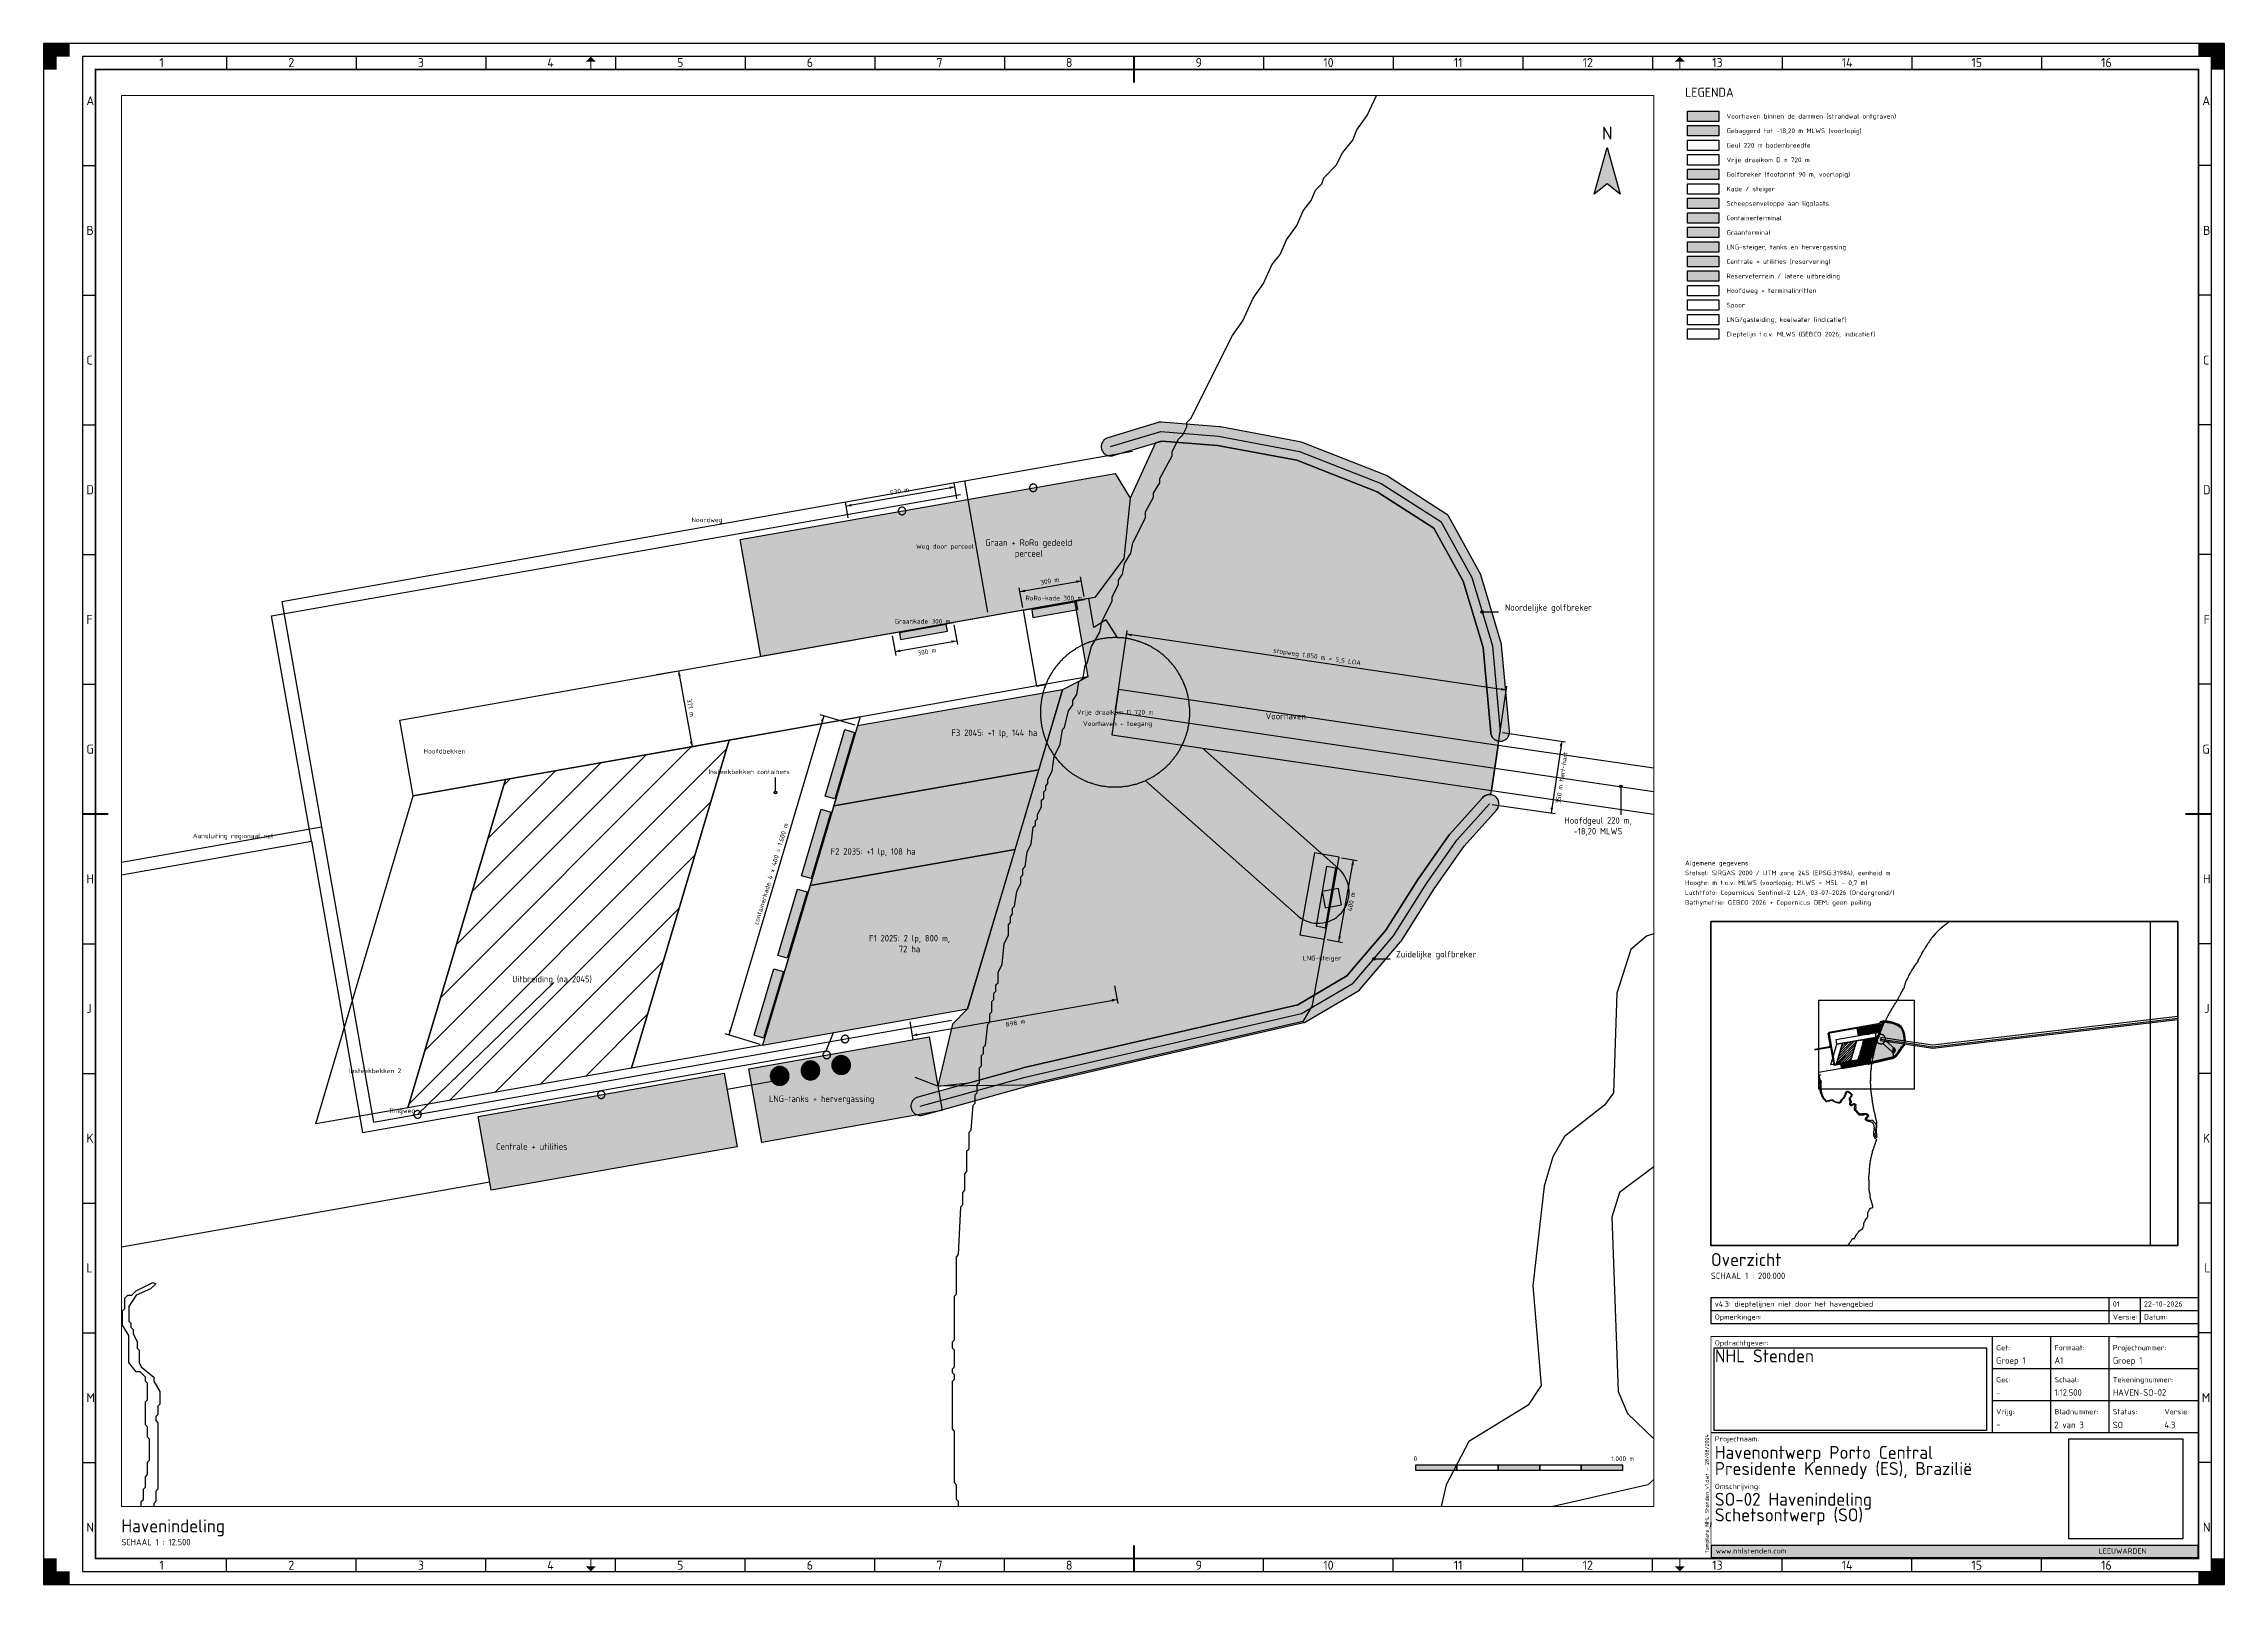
# Paper-space layout 'SO-02 Havenindeling 1-12500' of a CAD drawing. Header units: metres, sheet in millimetres. Extents: x 0 to 841, y 0 to 594.
# The model-space entities are those that its viewports show. They can reach past a viewport. Long polylines and large blocks are cut down to what shows.
import ezdxf
from ezdxf.enums import TextEntityAlignment as Align

# ---------------------------------------------------------------- set-up
doc = ezdxf.new("R2010")
doc.units = ezdxf.units.M
doc.header["$LTSCALE"] = 10
doc.linetypes.add('DASHDOT', pattern=[3.556, 2.54, -0.508, 0, -0.508])
doc.linetypes.add('DASHED', pattern=[1.524, 1.27, -0.254])
for name, color, linetype in [('HV-BAGGER', 5, 'Continuous'), ('HV-CENTRALE', 200, 'Continuous'), ('HV-CONTAINER', 30, 'Continuous'), ('HV-DIEPTELIJN', 5, 'Continuous'), ('HV-DRAAIKOM', 2, 'Continuous'), ('HV-GEUL', 5, 'Continuous'), ('HV-GEUL-AS', 1, 'Continuous'), ('HV-GOLFBREKER', 8, 'Continuous'), ('HV-GRAAN', 50, 'Continuous'), ('HV-KADE', 7, 'Continuous'), ('HV-KUSTLIJN', 4, 'Continuous'), ('HV-LEIDING', 1, 'Continuous'), ('HV-LNG', 1, 'Continuous'), ('HV-ONDERGROND', 8, 'Continuous'), ('HV-RESERVE', 9, 'Continuous'), ('HV-SCHIP', 3, 'Continuous'), ('HV-SPOOR', 8, 'Continuous'), ('HV-TEKST-02', 7, 'Continuous'), ('HV-VOORHAVEN', 151, 'Continuous'), ('HV-WEG', 7, 'Continuous'), ('X-XX-AL-LOGO', 7, 'Continuous'), ('X-XX-AL-ORIENTATIE-G', 7, 'Continuous'), ('X-XX-AL-T18', 7, 'Continuous'), ('X-XX-AL-T35', 7, 'Continuous'), ('X-XX-AL-TEKENBLAD-S', 7, 'Continuous'), ('X-XX-AL-TEKENBLAD_LEGENDA-S', 7, 'Continuous'), ('X-XX-AL-TEKENBLAD_SCHAALBALK-S', 7, 'Continuous'), ('X-XX-AL-VERWIJZING-S', 7, 'Continuous')]:
    doc.layers.add(name, color=color, linetype=linetype)
doc.layers.add('Stenden', color=155, linetype='Continuous', true_color=0xc212579b)
for name, color, linetype, lineweight in [('X-XX-AL-TEKENBLAD_KADER-G', 7, 'Continuous', 25), ('X-XX-AL-TEKENBLAD_KADER_AFSNIJMARKERING-G', 7, 'Continuous', 25), ('X-XX-AL-TEKENBLAD_KADER_CENTERMARKERING-G', 7, 'Continuous', 25), ('X-XX-AL-TEKENBLAD_KADER_ROOSTERVERDELING-G', 7, 'Continuous', 25), ('X-XX-AL-TEKENBLAD_KADER_ROOSTERVERDELING-T35', 7, 'Continuous', 35), ('X-XX-AL-TEKENBLAD_KADER_VOUWMERK-G', 7, 'Continuous', 18), ('X-XX-AL-TEKENBLAD_TITELBLOK-G', 7, 'Continuous', 25), ('X-XX-AL-TEKENBLAD_TITELBLOK-G35', 90, 'Continuous', 35)]:
    doc.layers.add(name, color=color, linetype=linetype, lineweight=lineweight)
doc.layers.add('X-XX-AL-TEKENBLAD_VIEWPORT-G', color=7, linetype='Continuous', plot=False)
doc.layers.add('X-XX-AL-TEKENBLAD_VIEWPORT_OVERZICHT-G', color=7, linetype='Continuous', plot=False)
doc.styles.add('BS', font='NLCS-ISO.ttf', dxfattribs={"height": 0.5})
doc.styles.add('NLCS-ISO', font='NLCS-ISO.ttf')
picture_1 = doc.add_image_def('image2.png', size_in_pixel=(1366, 1200))
picture_2 = doc.add_image_def('image1.jpg', size_in_pixel=(3400, 3400))

psp = doc.layouts.new('SO-02 Havenindeling 1-12500')

# ---------------------------------------------------------------- texts
at = {"layer": 'X-XX-AL-ORIENTATIE-G', "style": 'NLCS-ISO'}
psp.add_text('N', height=5, dxfattribs=at).set_placement((603, 555.5), align=Align.BOTTOM_CENTER)
at = {"layer": 'X-XX-AL-T18', "style": 'NLCS-ISO'}
for s, p in [('Algemene gegevens', (633, 279)), ('Stelsel: SIRGAS 2000 / UTM zone 24S (EPSG:31984), eenheid m', (633, 275.2)), ('Hoogte: m t.o.v. MLWS (voorlopig; MLWS = MSL - 0,7 m)', (633, 271.4)), ('Luchtfoto: Copernicus Sentinel-2 L2A, 03-07-2026 (Ondergrond/)', (633, 267.6)), ('Bathymetrie: GEBCO 2026 + Copernicus DEM; geen peiling', (633, 263.8))]:
    psp.add_text(s, height=1.8, dxfattribs=at).set_placement(p, align=Align.TOP_LEFT)
for s, p in [('0', (529, 47)), ('1.000 m', (609, 47))]:
    psp.add_text(s, height=1.8, dxfattribs=at).set_placement(p, align=Align.BOTTOM_CENTER)
at = {"layer": 'X-XX-AL-T35', "style": 'NLCS-ISO'}
psp.add_text('LEGENDA', height=3.5, dxfattribs=at).set_placement((633, 577), align=Align.TOP_LEFT)
at = {"layer": 'X-XX-AL-TEKENBLAD_LEGENDA-S', "style": 'NLCS-ISO'}
for s, p in [('Voorhaven binnen de dammen (strandwal ontgraven)', (649, 566)), ('Gebaggerd tot -18,20 m MLWS (voorlopig)', (649, 560.4)), ('Geul 220 m bodembreedte', (649, 554.8)), ('Vrije draaikom D = 720 m', (649, 549.2)), ('Golfbreker (footprint 90 m, voorlopig)', (649, 543.6)), ('Kade / steiger', (649, 538)), ('Scheepsenveloppe aan ligplaats', (649, 532.4)), ('Containerterminal', (649, 526.8)), ('Graanterminal', (649, 521.2)), ('LNG-steiger, tanks en hervergassing', (649, 515.6)), ('Centrale + utilities (reservering)', (649, 510)), ('Reserveterrein / latere uitbreiding', (649, 504.4)), ('Hoofdweg + terminalinritten', (649, 498.8)), ('Spoor', (649, 493.2)), ('LNG/gasleiding, koelwater (indicatief)', (649, 487.6)), ('Dieptelijn t.o.v. MLWS (GEBCO 2026, indicatief)', (649, 482))]:
    psp.add_text(s, height=1.8, dxfattribs=at).set_placement(p, align=Align.MIDDLE_LEFT)

msp = doc.modelspace()

# ---------------------------------------------------------------- texts
at = {"layer": 'HV-TEKST-02', "style": 'NLCS-ISO'}
for s, rotation, p in [('530 m', 10, (296185, 7650705)), ('300 m', 10, (296909, 7650272)), ('300 m', 10, (296317, 7649931)), ('stopweg 1.850 m = 5,5 LOA', -8.3367, (298198, 7649907)), ('371 m', -80, (295178, 7649660)), ('350 m hart-hart', 81.6633, (299377, 7649323)), ('containerkade 4 x 400 = 1.600 m', 73.4349, (295566, 7648860)), ('400 m', 79.8293, (298363, 7648726)), ('898 m', 10, (296744, 7648142))]:
    msp.add_text(s, height=22.5, rotation=rotation, dxfattribs=at).set_placement(p, align=Align.MIDDLE_CENTER)
for s, height, p in [('Noordweg', 22.5, (295257, 7650566)), ('Weg door perceel', 22.5, (296404, 7650438)), ('RoRo-kade 300 m', 22.5, (296929, 7650189)), ('Noordelijke golfbreker', 31.25, (299313, 7650144)), ('Graankade 300 m', 22.5, (296296, 7650077)), ('Vrije draaikom D 720 m', 22.5, (297224, 7649639)), ('Voorhaven', 31.2, (298047, 7649620)), ('F3 2045: +1 lp, 144 ha', 31.25, (296642, 7649540)), ('Voorhaven + toegang', 22.5, (297236, 7649584)), ('Hoofdbekken', 22.5, (293991, 7649451)), ('Insteekbekken containers', 22.5, (295460, 7649352)), ('Aansluiting regionaal net', 22.5, (292973, 7649043)), ('F2 2035: +1 lp, 108 ha', 31.25, (296058, 7648968)), ('Zuidelijke golfbreker', 31.25, (298772, 7648473)), ('Uitbreiding (na 2045)', 31.25, (294510, 7648353)), ('LNG-steiger', 22.5, (298222, 7648454)), ('Insteekbekken 2', 22.5, (293657, 7647911)), ('LNG-tanks + hervergassing', 31.25, (295810, 7647776)), ('Ringweg', 22.5, (293788, 7647719)), ('Centrale + utilities', 31.25, (294412, 7647546))]:
    msp.add_text(s, height=height, dxfattribs=at).set_placement(p, align=Align.MIDDLE_CENTER)
at = {"layer": 'HV-TEKST-02', "char_height": 31.25, "attachment_point": 5, "style": 'NLCS-ISO'}
for s, insert in [('Graan + RoRo gedeeld\\Pperceel', (296808, 7650426)), ('Hoofdgeul 220 m,\\P-18,20 MLWS', (299552, 7649088)), ('F1 2025: 2 lp, 800 m,\\P72 ha', (296233, 7648524))]:
    msp.add_mtext(s, dxfattribs=dict(at, insert=insert))

# ---------------------------------------------------------------- blocks, each defined once
blk = doc.blocks.new('SAL-TEKENBLAD_A1-SO')
at = {"layer": 'X-XX-AL-TEKENBLAD_KADER_AFSNIJMARKERING-G'}
for points in [[(10, 594), (0, 594), (0, 584), (5, 584), (5, 589), (10, 589)], [(841, 584), (841, 594), (831, 594), (831, 589), (836, 589), (836, 584)], [(0, 10), (0, 0), (10, 0), (10, 5), (5, 5), (5, 10)], [(831, 0), (841, 0), (841, 10), (836, 10), (836, 5), (831, 5)]]:
    blk.add_hatch(color=256, dxfattribs=at).paths.add_polyline_path(points)
at = {"layer": 'X-XX-AL-TEKENBLAD_KADER_VOUWMERK-G'}
for points in [[(213, 587), (211, 589), (209, 587)], [(633, 587), (631, 589), (629, 587)], [(209, 7), (211, 5), (213, 7)], [(629, 7), (631, 5), (633, 7)]]:
    blk.add_hatch(color=256, dxfattribs=at).paths.add_polyline_path(points)
at = {"layer": 'X-XX-AL-TEKENBLAD_KADER-G'}
for p, q in [((841, 594), (0, 594)), ((0, 594), (0, 0)), ((841, 0), (841, 594)), ((0, 0), (841, 0))]:
    blk.add_line(p, q, dxfattribs=at)
at = {"layer": 'X-XX-AL-TEKENBLAD_KADER-G', "const_width": 0.7, "flags": 128}
blk.add_lwpolyline([(20, 10), (831, 10), (831, 584), (20, 584)], close=True, dxfattribs=at)
at = {"layer": 'X-XX-AL-TEKENBLAD_KADER_CENTERMARKERING-G', "const_width": 0.7, "flags": 128}
for points in [[(420.5, 589), (420.5, 579)], [(15, 297), (25, 297)], [(836, 297), (826, 297)], [(420.5, 5), (420.5, 15)]]:
    blk.add_lwpolyline(points, dxfattribs=at)
at = {"layer": 'X-XX-AL-TEKENBLAD_KADER_ROOSTERVERDELING-G'}
for p, q in [((836, 589), (15, 589)), ((15, 589), (15, 5)), ((70.5, 589), (70.5, 584)), ((120.5, 589), (120.5, 584)), ((170.5, 589), (170.5, 584)), ((220.5, 589), (220.5, 584)), ((270.5, 589), (270.5, 584)), ((320.5, 589), (320.5, 584)), ((370.5, 589), (370.5, 584)), ((470.5, 589), (470.5, 584)), ((520.5, 589), (520.5, 584)), ((570.5, 589), (570.5, 584)), ((620.5, 589), (620.5, 584)), ((670.5, 589), (670.5, 584)), ((720.5, 589), (720.5, 584)), ((770.5, 589), (770.5, 584)), ((836, 5), (836, 589)), ((15, 547), (20, 547)), ((836, 547), (831, 547)), ((15, 497), (20, 497)), ((836, 497), (831, 497)), ((15, 447), (20, 447)), ((836, 447), (831, 447)), ((15, 397), (20, 397)), ((836, 397), (831, 397)), ((15, 347), (20, 347)), ((836, 347), (831, 347)), ((15, 247), (20, 247)), ((836, 247), (831, 247)), ((15, 197), (20, 197)), ((836, 197), (831, 197)), ((15, 147), (20, 147)), ((836, 147), (831, 147)), ((15, 97), (20, 97)), ((836, 97), (831, 97)), ((15, 47), (20, 47)), ((836, 47), (831, 47)), ((70.5, 5), (70.5, 10)), ((120.5, 5), (120.5, 10)), ((170.5, 5), (170.5, 10)), ((220.5, 5), (220.5, 10)), ((270.5, 5), (270.5, 10)), ((320.5, 5), (320.5, 10)), ((370.5, 5), (370.5, 10)), ((470.5, 5), (470.5, 10)), ((520.5, 5), (520.5, 10)), ((570.5, 5), (570.5, 10)), ((620.5, 5), (620.5, 10)), ((670.5, 5), (670.5, 10)), ((720.5, 5), (720.5, 10)), ((770.5, 5), (770.5, 10)), ((15, 5), (836, 5))]:
    blk.add_line(p, q, dxfattribs=at)
at = {"layer": 'X-XX-AL-TEKENBLAD_KADER_VOUWMERK-G', "flags": 128}
for points in [[(211, 584), (211, 589)], [(631, 584), (631, 589)], [(211, 10), (211, 5)], [(631, 10), (631, 5)]]:
    blk.add_lwpolyline(points, dxfattribs=at)
at = {"layer": 'X-XX-AL-TEKENBLAD_KADER_ROOSTERVERDELING-T35', "lineweight": 35, "style": 'NLCS-ISO'}
for s, p in [('1', (45.5, 583.9)), ('2', (95.5, 583.9)), ('3', (145.5, 583.9)), ('4', (195.5, 583.9)), ('5', (245.5, 583.9)), ('6', (295.5, 583.9)), ('7', (345.5, 583.9)), ('8', (395.5, 583.9)), ('9', (445.5, 583.9)), ('10', (495.5, 583.9)), ('11', (545.5, 583.9)), ('12', (595.5, 583.9)), ('13', (645.5, 583.9)), ('14', (695.5, 583.9)), ('15', (745.5, 583.9)), ('16', (795.5, 583.9)), ('1', (45.5, 4.6)), ('2', (95.5, 4.6)), ('3', (145.5, 4.6)), ('4', (195.5, 4.6)), ('5', (245.5, 4.6)), ('6', (295.5, 4.6)), ('7', (345.5, 4.6)), ('8', (395.5, 4.6)), ('9', (445.5, 4.6)), ('10', (495.5, 4.6)), ('11', (545.5, 4.6)), ('12', (595.5, 4.6)), ('13', (645.5, 4.6)), ('14', (695.5, 4.6)), ('15', (745.5, 4.6)), ('16', (795.5, 4.6))]:
    blk.add_text(s, height=3.5, dxfattribs=at).set_placement(p, align=Align.BOTTOM_CENTER)
for s, p in [('A', (16.5, 572)), ('A', (832.5, 572)), ('B', (16.5, 522)), ('B', (832.75, 522)), ('C', (16.5, 472)), ('C', (832.75, 472)), ('D', (16.5, 422)), ('D', (832.75, 422)), ('F', (16.5, 372)), ('F', (833, 372)), ('G', (16.5, 322)), ('G', (832.5, 322)), ('H', (16.5, 272)), ('H', (832.75, 272)), ('J', (16.5, 222)), ('J', (833.25, 222)), ('K', (16.5, 172)), ('K', (832.75, 172)), ('L', (16.5, 122)), ('L', (833.25, 122)), ('M', (16.5, 72)), ('M', (832.25, 72)), ('N', (16.5, 22)), ('N', (832.75, 22))]:
    blk.add_text(s, height=3.5, dxfattribs=at).set_placement(p, align=Align.MIDDLE_LEFT)
blk = doc.blocks.new('TITELBLOK_NHL')
at = {"layer": 'Stenden', "true_color": 0x12579b}
h = blk.add_hatch(color=154, dxfattribs=at)
h.dxf.hatch_style = 1
h.paths.add_polyline_path([(-0.18, 0.17), (-187.82, 0.17), (-187.82, 5.17), (-0.18, 5.17)])
blk.add_line((-188, 12.16), (-187.95, 13.87))
at = {"flags": 128}
for points in [[(-79.52, 85.6), (-79.52, 48.6)], [(-57.01, 85.6), (-57.01, 48.6)]]:
    blk.add_lwpolyline(points, dxfattribs=at)
at = {"layer": 'Defpoints', "flags": 128}
blk.add_lwpolyline([(-186.72, 49.34), (-186.72, 81.22), (-81.72, 81.22), (-81.72, 49.34)], close=True, dxfattribs=at)
at = {"layer": 'Stenden', "color": 154, "true_color": 0x12579b, "flags": 128}
blk.add_lwpolyline([(-0.18, 0.17), (-187.82, 0.17), (-187.82, 5.17), (-0.18, 5.17)], close=True, dxfattribs=at)
at = {"layer": 'X-XX-AL-TEKENBLAD_TITELBLOK-G', "const_width": 0.35}
blk.add_lwpolyline([(0, 85.6), (0, 0), (-188, 0), (-188, 85.6)], close=True, dxfattribs=at)
at = {"layer": 'X-XX-AL-TEKENBLAD_TITELBLOK-G'}
for points in [[(-34.51, 85.6), (-34.51, 48.6)], [(-31.78, 85.6), (0, 85.6)], [(-79.52, 73.26), (0, 73.26)], [(-79.52, 60.93), (0, 60.93)], [(-188, 48.6), (0, 48.6)]]:
    blk.add_lwpolyline(points, dxfattribs=at)
at = {"layer": 'X-XX-AL-TEKENBLAD_TITELBLOK-G', "color": 7, "style": 'BS'}
for s, p in [('Opdrachtgever:', (-186.5, 84.1)), ('Get:', (-78.02, 82.24)), ('Formaat:', (-55.51, 82.24)), ('Projectnummer:', (-33.01, 82.24)), ('Gec:', (-78.02, 69.91)), ('Schaal:', (-55.51, 69.91)), ('Tekeningnummer:', (-33.01, 69.91)), ('Vrijg:', (-78.02, 57.58)), ('Bladnummer:', (-55.51, 57.58)), ('Status:', (-33.01, 57.58)), ('Versie:', (-13.1, 57.58)), ('Projectnaam:', (-186.5, 47.1)), ('Omschrijving:', (-186.5, 28.8))]:
    blk.add_text(s, height=2, dxfattribs=at).set_placement(p, align=Align.TOP_LEFT)
at = {"layer": 'X-XX-AL-TEKENBLAD_TITELBLOK-G', "color": 255, "style": 'BS'}
for s, p in [('www.nhlstenden.com', (-158.97, 3.91)), (' LEEUWARDEN ', (-18.64, 3.86))]:
    blk.add_text(s, height=2, dxfattribs=at).set_placement(p, align=Align.TOP_RIGHT)
at = {"layer": 'X-XX-AL-TEKENBLAD_TITELBLOK-G', "lineweight": 9, "insert": (-188.36, 1.89), "char_height": 1.5, "attachment_point": 7, "rotation": 90, "style": 'NLCS-ISO'}
blk.add_mtext('Template_NHL Stenden_v1.dwt - 28/08/2024', dxfattribs=at)
at = {"layer": 'X-XX-AL-TEKENBLAD_TITELBLOK-G', "color": 254, "style": 'BS'}
blk.add_attdef('STATUS_GR', text='', height=25, rotation=21.92484, dxfattribs=at).set_placement((-188.48, 22.94), align=Align.TOP_LEFT)
at = {"layer": 'X-XX-AL-TEKENBLAD_TITELBLOK-G', "style": 'BS'}
for tag, height, p in [('OPDRACHTGEVER', 5, (-186.5, 80.6)), ('GETEKEND', 2.5, (-78.02, 77.56)), ('FORMAAT', 2.5, (-55.51, 77.56)), ('PROJECTNR', 2.5, (-33.01, 77.56)), ('GECONTROLEERD', 2.5, (-78.02, 65.23)), ('SCHAAL', 2.5, (-55.51, 65.23)), ('TEKNR', 2.5, (-33.01, 65.23)), ('VRIJGAVE', 2.5, (-78.02, 52.9)), ('BLADNR', 2.5, (-55.6, 52.71)), ('STATUS', 2.5, (-33.01, 52.71)), ('VERSIE', 2.5, (-13.1, 52.71)), ('PROJECTNAAM1', 5, (-186.5, 43.37)), ('PROJECTNAAM2', 5, (-186.5, 37.16)), ('SITUATIE1', 5, (-186.5, 25.3)), ('SITUATIE2', 5, (-186.5, 19.3))]:
    blk.add_attdef(tag, text='', height=height, dxfattribs=at).set_placement(p, align=Align.TOP_LEFT)
blk = doc.blocks.new('WIJZIGINGSBLOK_NHL')
at = {"layer": 'X-XX-AL-TEKENBLAD_TITELBLOK-G', "color": 7}
for p, q in [((0, 10), (188, 10)), ((0, 10), (0, 5)), ((153.49, 10), (153.49, 5)), ((165.49, 10), (165.49, 5)), ((188, 10), (188, 5)), ((0, 5), (188, 5)), ((0, 5), (0, 0)), ((0, 0), (188, 0)), ((153.49, 5), (153.49, 0)), ((165.49, 5), (165.49, 0)), ((188, 5), (188, 0))]:
    blk.add_line(p, q, dxfattribs=at)
at = {"layer": 'X-XX-AL-TEKENBLAD_TITELBLOK-G', "color": 7, "style": 'BS'}
for s, p in [('01', (154.99, 7.5)), ('Opmerkingen:', (1.5, 2.5)), ('Versie:', (154.99, 2.5)), ('Datum:', (166.99, 2.5))]:
    blk.add_text(s, height=2, dxfattribs=at).set_placement(p, align=Align.MIDDLE_LEFT)
for tag, p in [('WIJZIGINGEN1', (1.5, 7.5)), ('DATUM1', (166.99, 7.5))]:
    blk.add_attdef(tag, text='', height=2, dxfattribs=at).set_placement(p, align=Align.MIDDLE_LEFT)
blk = doc.blocks.new('SAL-VERWIJZING_ONDERSCHRIFT-SO')
at = {"linetype": 'Continuous', "style": 'NLCS-ISO'}
blk.add_text('SCHAAL 1 :', height=2.5, dxfattribs=at).set_placement((0, -3.75))
at = {"style": 'NLCS-ISO'}
for tag, p, height in [('OMSCHRIJVING', (0, 1.25), 5), ('SCHAAL', (18.15, -3.75), 2.5)]:
    blk.add_attdef(tag, p, '', height=height, dxfattribs=at)
blk = doc.blocks.new('NHL_OVERZICHT')
at = {"layer": 'X-XX-AL-TEKENBLAD_TITELBLOK-G35', "color": 0, "flags": 128}
blk.add_lwpolyline([(0, 129.93), (180, 129.93), (180, 5), (0, 5)], close=True, dxfattribs=at)
at = {"linetype": 'Continuous', "style": 'NLCS-ISO'}
blk.add_text('SCHAAL 1 :', height=2.5, dxfattribs=at).set_placement((0, -7.9))
at = {"style": 'NLCS-ISO'}
for tag, p, height in [('OVERZICHT', (0, -2.9), 5), ('SCHAAL', (18.15, -7.9), 2.5)]:
    blk.add_attdef(tag, p, '', height=height, dxfattribs=at)

# ---------------------------------------------------------------- hatches: boundary and pattern name
at = {"layer": 'HV-CENTRALE', "true_color": 0xc77dff, "transparency": 33554534}
h = msp.add_hatch(color=200, dxfattribs=at)
h.dxf.hatch_style = 1
h.paths.add_polyline_path([(295340, 7647900), (295403, 7647544), (294217, 7647335), (294154, 7647691)])
at = {"layer": 'HV-CONTAINER', "true_color": 0xf77f00, "transparency": 33554534}
h = msp.add_hatch(color=30, dxfattribs=at)
h.dxf.hatch_style = 1
h.paths.add_polyline_path([(295982, 7649573), (295868, 7649188), (296856, 7649362), (296971, 7649747)])
h = msp.add_hatch(color=30, dxfattribs=at)
h.dxf.hatch_style = 1
h.paths.add_polyline_path([(296856, 7649362), (295868, 7649188), (295754, 7648804), (296742, 7648978)])
h = msp.add_hatch(color=30, dxfattribs=at)
h.dxf.hatch_style = 1
h.paths.add_polyline_path([(296742, 7648978), (295754, 7648804), (295525, 7648035), (296513, 7648209)])
at = {"layer": 'HV-GOLFBREKER', "true_color": 0xadb5bd, "transparency": 33554534}
h = msp.add_hatch(color=8, dxfattribs=at)
h.dxf.hatch_style = 1
h.paths.add_polyline_path([(297449, 7650946), (297717, 7650925), (298101, 7650853), (298487, 7650701), (298761, 7650526), (298902, 7650271), (298998, 7649951), (299035, 7649540), (299036, 7649535), (299037, 7649531), (299038, 7649527), (299040, 7649523), (299042, 7649519), (299045, 7649515), (299048, 7649512), (299051, 7649509), (299055, 7649506), (299059, 7649504), (299063, 7649502), (299067, 7649501), (299071, 7649500), (299075, 7649499), (299080, 7649499), (299084, 7649499), (299088, 7649499), (299093, 7649500), (299097, 7649502), (299101, 7649504), (299105, 7649506), (299108, 7649509), (299112, 7649512), (299115, 7649515), (299117, 7649518), (299120, 7649522), (299121, 7649526), (299123, 7649530), (299124, 7649534), (299125, 7649539), (299125, 7649543), (299125, 7649548), (299087, 7649963), (299087, 7649968), (299086, 7649972), (298987, 7650301), (298985, 7650306), (298983, 7650310), (298834, 7650579), (298831, 7650583), (298829, 7650587), (298826, 7650590), (298822, 7650593), (298819, 7650595), (298532, 7650779), (298528, 7650781), (298524, 7650783), (298130, 7650938), (298126, 7650939), (298122, 7650940), (297732, 7651014), (297727, 7651015), (297448, 7651037), (297443, 7651037), (297439, 7651037), (297435, 7651036), (297431, 7651035), (297189, 7650962), (297185, 7650960), (297181, 7650958), (297177, 7650956), (297174, 7650954), (297170, 7650951), (297168, 7650947), (297165, 7650944), (297163, 7650940), (297161, 7650936), (297159, 7650932), (297158, 7650928), (297157, 7650923), (297157, 7650919), (297157, 7650914), (297158, 7650910), (297159, 7650906), (297161, 7650902), (297163, 7650898), (297165, 7650894), (297167, 7650890), (297170, 7650887), (297174, 7650884), (297177, 7650881), (297181, 7650879), (297185, 7650877), (297189, 7650876), (297193, 7650875), (297198, 7650874), (297202, 7650874), (297207, 7650874), (297211, 7650875), (297215, 7650876)])
h = msp.add_hatch(color=8, dxfattribs=at)
h.dxf.hatch_style = 1
h.paths.add_polyline_path([(296801, 7647837), (298132, 7648143), (298137, 7648144), (298141, 7648146), (298145, 7648148), (298394, 7648294), (298398, 7648297), (298402, 7648300), (298406, 7648304), (298600, 7648532), (298604, 7648537), (298762, 7648788), (298907, 7648994), (299063, 7649167), (299066, 7649171), (299068, 7649174), (299070, 7649178), (299072, 7649182), (299073, 7649186), (299074, 7649191), (299074, 7649195), (299074, 7649200), (299074, 7649204), (299073, 7649208), (299072, 7649213), (299070, 7649217), (299068, 7649221), (299065, 7649224), (299063, 7649228), (299059, 7649231), (299056, 7649234), (299052, 7649236), (299048, 7649238), (299044, 7649240), (299040, 7649241), (299036, 7649242), (299031, 7649242), (299027, 7649242), (299023, 7649242), (299018, 7649241), (299014, 7649240), (299010, 7649238), (299006, 7649236), (299002, 7649233), (298999, 7649231), (298996, 7649227), (298838, 7649052), (298835, 7649048), (298688, 7648839), (298687, 7648837), (298529, 7648588), (298342, 7648368), (298105, 7648229), (296780, 7647925), (296778, 7647924), (296273, 7647784), (296269, 7647783), (296265, 7647781), (296261, 7647779), (296257, 7647776), (296254, 7647773), (296251, 7647770), (296248, 7647767), (296246, 7647763), (296244, 7647759), (296242, 7647755), (296241, 7647751), (296240, 7647746), (296240, 7647742), (296240, 7647738), (296241, 7647733), (296242, 7647729), (296243, 7647725), (296245, 7647721), (296247, 7647717), (296250, 7647713), (296253, 7647710), (296256, 7647707), (296259, 7647704), (296263, 7647702), (296267, 7647700), (296271, 7647698), (296275, 7647697), (296280, 7647696), (296284, 7647696), (296288, 7647696), (296293, 7647697), (296297, 7647697)])
at = {"layer": 'HV-GRAAN', "true_color": 0xffd166, "transparency": 33554534}
h = msp.add_hatch(color=50, dxfattribs=at)
h.dxf.hatch_style = 1
h.paths.add_polyline_path([(295416, 7650471), (297225, 7650790), (297297, 7650671), (297267, 7650380), (297127, 7650192), (295516, 7649908)])
at = {"layer": 'HV-LNG', "true_color": 0xef233c, "transparency": 33554534}
h = msp.add_hatch(color=1, dxfattribs=at)
h.dxf.hatch_style = 1
h.paths.add_polyline_path([(296328, 7648075), (296391, 7647719), (295521, 7647565), (295458, 7647921)])
h = msp.add_hatch(color=1, dxfattribs=at)
h.dxf.hatch_style = 1
h.paths.add_polyline_path([(295800, 7647920), (295800, 7647921), (295799, 7647922), (295799, 7647923), (295799, 7647925), (295799, 7647926), (295798, 7647927), (295798, 7647928), (295797, 7647929), (295797, 7647930), (295797, 7647931), (295796, 7647932), (295796, 7647933), (295795, 7647934), (295795, 7647935), (295794, 7647936), (295793, 7647937), (295793, 7647938), (295792, 7647938), (295792, 7647939), (295791, 7647940), (295790, 7647941), (295790, 7647942), (295789, 7647943), (295788, 7647944), (295787, 7647944), (295786, 7647945), (295786, 7647946), (295785, 7647947), (295784, 7647947), (295783, 7647948), (295782, 7647949), (295781, 7647949), (295780, 7647950), (295780, 7647950), (295779, 7647951), (295778, 7647952), (295777, 7647952), (295776, 7647953), (295775, 7647953), (295774, 7647954), (295773, 7647954), (295772, 7647954), (295771, 7647955), (295770, 7647955), (295768, 7647956), (295767, 7647956), (295766, 7647956), (295765, 7647956), (295764, 7647957), (295763, 7647957), (295762, 7647957), (295761, 7647957), (295760, 7647957), (295759, 7647957), (295758, 7647957), (295757, 7647957), (295755, 7647957), (295754, 7647957), (295753, 7647957), (295752, 7647957), (295751, 7647957), (295750, 7647957), (295749, 7647957), (295748, 7647957), (295747, 7647957), (295746, 7647956), (295744, 7647956), (295743, 7647956), (295742, 7647955), (295741, 7647955), (295740, 7647955), (295739, 7647954), (295738, 7647954), (295737, 7647953), (295736, 7647953), (295735, 7647953), (295734, 7647952), (295733, 7647951), (295732, 7647951), (295731, 7647950), (295730, 7647950), (295730, 7647949), (295729, 7647948), (295728, 7647948), (295727, 7647947), (295726, 7647946), (295725, 7647946), (295724, 7647945), (295724, 7647944), (295723, 7647943), (295722, 7647943), (295721, 7647942), (295721, 7647941), (295720, 7647940), (295719, 7647939), (295719, 7647938), (295718, 7647937), (295717, 7647936), (295717, 7647935), (295716, 7647934), (295716, 7647934), (295715, 7647933), (295715, 7647932), (295714, 7647931), (295714, 7647930), (295714, 7647928), (295713, 7647927), (295713, 7647926), (295712, 7647925), (295712, 7647924), (295712, 7647923), (295712, 7647922), (295711, 7647921), (295711, 7647920), (295711, 7647919), (295711, 7647918), (295711, 7647917), (295711, 7647916), (295711, 7647914), (295711, 7647913), (295711, 7647912), (295711, 7647911), (295711, 7647910), (295711, 7647909), (295711, 7647908), (295711, 7647907), (295711, 7647906), (295711, 7647905), (295711, 7647904), (295712, 7647902), (295712, 7647901), (295712, 7647900), (295713, 7647899), (295713, 7647898), (295713, 7647897), (295714, 7647896), (295714, 7647895), (295714, 7647894), (295715, 7647893), (295715, 7647892), (295716, 7647891), (295716, 7647890), (295717, 7647889), (295718, 7647888), (295718, 7647887), (295719, 7647886), (295719, 7647886), (295720, 7647885), (295721, 7647884), (295722, 7647883), (295722, 7647882), (295723, 7647881), (295724, 7647881), (295725, 7647880), (295725, 7647879), (295726, 7647878), (295727, 7647878), (295728, 7647877), (295729, 7647876), (295730, 7647876), (295731, 7647875), (295732, 7647874), (295733, 7647874), (295733, 7647873), (295734, 7647873), (295735, 7647872), (295736, 7647872), (295737, 7647871), (295738, 7647871), (295739, 7647870), (295741, 7647870), (295742, 7647870), (295743, 7647869), (295744, 7647869), (295745, 7647869), (295746, 7647868), (295747, 7647868), (295748, 7647868), (295749, 7647868), (295750, 7647868), (295751, 7647868), (295752, 7647868), (295753, 7647867), (295755, 7647867), (295756, 7647867), (295757, 7647867), (295758, 7647867), (295759, 7647868), (295760, 7647868), (295761, 7647868), (295762, 7647868), (295763, 7647868), (295764, 7647868), (295766, 7647869), (295767, 7647869), (295768, 7647869), (295769, 7647869), (295770, 7647870), (295771, 7647870), (295772, 7647870), (295773, 7647871), (295774, 7647871), (295775, 7647872), (295776, 7647872), (295777, 7647873), (295778, 7647873), (295779, 7647874), (295780, 7647874), (295781, 7647875), (295782, 7647876), (295782, 7647876), (295783, 7647877), (295784, 7647878), (295785, 7647878), (295786, 7647879), (295787, 7647880), (295787, 7647881), (295788, 7647881), (295789, 7647882), (295790, 7647883), (295790, 7647884), (295791, 7647885), (295792, 7647886), (295792, 7647887), (295793, 7647888), (295794, 7647888), (295794, 7647889), (295795, 7647890), (295795, 7647891), (295796, 7647892), (295796, 7647893), (295797, 7647894), (295797, 7647895), (295798, 7647896), (295798, 7647897), (295798, 7647898), (295799, 7647899), (295799, 7647901), (295799, 7647902), (295799, 7647903), (295800, 7647904), (295800, 7647905), (295800, 7647906), (295800, 7647907), (295800, 7647908), (295800, 7647909), (295800, 7647910), (295801, 7647911), (295801, 7647913), (295801, 7647914), (295800, 7647915), (295800, 7647916), (295800, 7647917), (295800, 7647918), (295800, 7647919)])
h = msp.add_hatch(color=1, dxfattribs=at)
h.dxf.hatch_style = 1
h.paths.add_polyline_path([(295948, 7647946), (295948, 7647947), (295948, 7647949), (295947, 7647950), (295947, 7647951), (295947, 7647952), (295946, 7647953), (295946, 7647954), (295946, 7647955), (295945, 7647956), (295945, 7647957), (295944, 7647958), (295944, 7647959), (295943, 7647960), (295943, 7647961), (295942, 7647962), (295942, 7647963), (295941, 7647964), (295941, 7647965), (295940, 7647965), (295939, 7647966), (295938, 7647967), (295938, 7647968), (295937, 7647969), (295936, 7647970), (295936, 7647970), (295935, 7647971), (295934, 7647972), (295933, 7647973), (295932, 7647973), (295931, 7647974), (295930, 7647975), (295930, 7647975), (295929, 7647976), (295928, 7647977), (295927, 7647977), (295926, 7647978), (295925, 7647978), (295924, 7647979), (295923, 7647979), (295922, 7647980), (295921, 7647980), (295920, 7647981), (295919, 7647981), (295918, 7647981), (295917, 7647982), (295916, 7647982), (295915, 7647982), (295914, 7647982), (295912, 7647983), (295911, 7647983), (295910, 7647983), (295909, 7647983), (295908, 7647983), (295907, 7647983), (295906, 7647983), (295905, 7647984), (295904, 7647984), (295903, 7647984), (295901, 7647983), (295900, 7647983), (295899, 7647983), (295898, 7647983), (295897, 7647983), (295896, 7647983), (295895, 7647983), (295894, 7647982), (295893, 7647982), (295892, 7647982), (295891, 7647982), (295890, 7647981), (295889, 7647981), (295887, 7647980), (295886, 7647980), (295885, 7647980), (295884, 7647979), (295883, 7647979), (295882, 7647978), (295881, 7647978), (295881, 7647977), (295880, 7647977), (295879, 7647976), (295878, 7647975), (295877, 7647975), (295876, 7647974), (295875, 7647973), (295874, 7647973), (295873, 7647972), (295873, 7647971), (295872, 7647970), (295871, 7647969), (295870, 7647969), (295870, 7647968), (295869, 7647967), (295868, 7647966), (295868, 7647965), (295867, 7647964), (295866, 7647963), (295866, 7647963), (295865, 7647962), (295865, 7647961), (295864, 7647960), (295864, 7647959), (295863, 7647958), (295863, 7647957), (295862, 7647956), (295862, 7647955), (295861, 7647954), (295861, 7647953), (295861, 7647951), (295860, 7647950), (295860, 7647949), (295860, 7647948), (295860, 7647947), (295859, 7647946), (295859, 7647945), (295859, 7647944), (295859, 7647943), (295859, 7647942), (295859, 7647941), (295859, 7647940), (295859, 7647938), (295859, 7647937), (295859, 7647936), (295859, 7647935), (295859, 7647934), (295859, 7647933), (295859, 7647932), (295859, 7647931), (295860, 7647930), (295860, 7647929), (295860, 7647927), (295860, 7647926), (295861, 7647925), (295861, 7647924), (295861, 7647923), (295862, 7647922), (295862, 7647921), (295863, 7647920), (295863, 7647919), (295864, 7647918), (295864, 7647917), (295865, 7647916), (295865, 7647915), (295866, 7647914), (295866, 7647913), (295867, 7647913), (295868, 7647912), (295868, 7647911), (295869, 7647910), (295870, 7647909), (295871, 7647908), (295871, 7647907), (295872, 7647907), (295873, 7647906), (295874, 7647905), (295874, 7647904), (295875, 7647904), (295876, 7647903), (295877, 7647902), (295878, 7647902), (295879, 7647901), (295880, 7647900), (295881, 7647900), (295882, 7647899), (295883, 7647899), (295884, 7647898), (295885, 7647898), (295886, 7647897), (295887, 7647897), (295888, 7647897), (295889, 7647896), (295890, 7647896), (295891, 7647895), (295892, 7647895), (295893, 7647895), (295894, 7647895), (295895, 7647894), (295896, 7647894), (295897, 7647894), (295898, 7647894), (295899, 7647894), (295901, 7647894), (295902, 7647894), (295903, 7647894), (295904, 7647894), (295905, 7647894), (295906, 7647894), (295907, 7647894), (295908, 7647894), (295909, 7647894), (295911, 7647894), (295912, 7647894), (295913, 7647894), (295914, 7647895), (295915, 7647895), (295916, 7647895), (295917, 7647896), (295918, 7647896), (295919, 7647896), (295920, 7647897), (295921, 7647897), (295922, 7647897), (295923, 7647898), (295924, 7647898), (295925, 7647899), (295926, 7647899), (295927, 7647900), (295928, 7647901), (295929, 7647901), (295930, 7647902), (295931, 7647902), (295932, 7647903), (295932, 7647904), (295933, 7647905), (295934, 7647905), (295935, 7647906), (295936, 7647907), (295936, 7647908), (295937, 7647908), (295938, 7647909), (295939, 7647910), (295939, 7647911), (295940, 7647912), (295941, 7647913), (295941, 7647914), (295942, 7647915), (295942, 7647916), (295943, 7647916), (295944, 7647917), (295944, 7647918), (295945, 7647919), (295945, 7647920), (295945, 7647921), (295946, 7647922), (295946, 7647924), (295947, 7647925), (295947, 7647926), (295947, 7647927), (295947, 7647928), (295948, 7647929), (295948, 7647930), (295948, 7647931), (295948, 7647932), (295948, 7647933), (295949, 7647934), (295949, 7647935), (295949, 7647936), (295949, 7647938), (295949, 7647939), (295949, 7647940), (295949, 7647941), (295949, 7647942), (295949, 7647943), (295948, 7647944), (295948, 7647945)])
h = msp.add_hatch(color=1, dxfattribs=at)
h.dxf.hatch_style = 1
h.paths.add_polyline_path([(295652, 7647894), (295651, 7647895), (295651, 7647896), (295651, 7647897), (295651, 7647898), (295650, 7647899), (295650, 7647901), (295650, 7647902), (295649, 7647903), (295649, 7647904), (295648, 7647905), (295648, 7647906), (295647, 7647907), (295647, 7647908), (295646, 7647909), (295646, 7647910), (295645, 7647910), (295645, 7647911), (295644, 7647912), (295643, 7647913), (295643, 7647914), (295642, 7647915), (295641, 7647916), (295641, 7647917), (295640, 7647917), (295639, 7647918), (295638, 7647919), (295637, 7647920), (295637, 7647920), (295636, 7647921), (295635, 7647922), (295634, 7647922), (295633, 7647923), (295632, 7647924), (295631, 7647924), (295630, 7647925), (295629, 7647925), (295628, 7647926), (295627, 7647927), (295626, 7647927), (295625, 7647927), (295624, 7647928), (295623, 7647928), (295622, 7647929), (295621, 7647929), (295620, 7647929), (295619, 7647930), (295618, 7647930), (295617, 7647930), (295616, 7647930), (295615, 7647931), (295614, 7647931), (295613, 7647931), (295612, 7647931), (295610, 7647931), (295609, 7647931), (295608, 7647931), (295607, 7647931), (295606, 7647931), (295605, 7647931), (295604, 7647931), (295603, 7647931), (295602, 7647931), (295601, 7647931), (295599, 7647931), (295598, 7647930), (295597, 7647930), (295596, 7647930), (295595, 7647930), (295594, 7647929), (295593, 7647929), (295592, 7647929), (295591, 7647928), (295590, 7647928), (295589, 7647927), (295588, 7647927), (295587, 7647926), (295586, 7647926), (295585, 7647925), (295584, 7647925), (295583, 7647924), (295582, 7647924), (295581, 7647923), (295580, 7647922), (295580, 7647922), (295579, 7647921), (295578, 7647920), (295577, 7647920), (295576, 7647919), (295575, 7647918), (295575, 7647917), (295574, 7647916), (295573, 7647916), (295572, 7647915), (295572, 7647914), (295571, 7647913), (295570, 7647912), (295570, 7647911), (295569, 7647910), (295569, 7647909), (295568, 7647908), (295568, 7647907), (295567, 7647906), (295567, 7647905), (295566, 7647904), (295566, 7647903), (295565, 7647902), (295565, 7647901), (295565, 7647900), (295564, 7647899), (295564, 7647898), (295564, 7647897), (295563, 7647896), (295563, 7647895), (295563, 7647894), (295563, 7647893), (295563, 7647892), (295563, 7647891), (295562, 7647889), (295562, 7647888), (295562, 7647887), (295562, 7647886), (295562, 7647885), (295562, 7647884), (295562, 7647883), (295563, 7647882), (295563, 7647881), (295563, 7647880), (295563, 7647878), (295563, 7647877), (295563, 7647876), (295564, 7647875), (295564, 7647874), (295564, 7647873), (295565, 7647872), (295565, 7647871), (295565, 7647870), (295566, 7647869), (295566, 7647868), (295567, 7647867), (295567, 7647866), (295568, 7647865), (295568, 7647864), (295569, 7647863), (295569, 7647862), (295570, 7647861), (295571, 7647860), (295571, 7647859), (295572, 7647858), (295573, 7647858), (295573, 7647857), (295574, 7647856), (295575, 7647855), (295576, 7647854), (295576, 7647854), (295577, 7647853), (295578, 7647852), (295579, 7647851), (295580, 7647851), (295581, 7647850), (295581, 7647849), (295582, 7647849), (295583, 7647848), (295584, 7647848), (295585, 7647847), (295586, 7647847), (295587, 7647846), (295588, 7647846), (295589, 7647845), (295590, 7647845), (295591, 7647844), (295592, 7647844), (295593, 7647844), (295594, 7647843), (295595, 7647843), (295596, 7647843), (295598, 7647842), (295599, 7647842), (295600, 7647842), (295601, 7647842), (295602, 7647842), (295603, 7647841), (295604, 7647841), (295605, 7647841), (295606, 7647841), (295607, 7647841), (295609, 7647841), (295610, 7647841), (295611, 7647841), (295612, 7647842), (295613, 7647842), (295614, 7647842), (295615, 7647842), (295616, 7647842), (295617, 7647842), (295618, 7647843), (295619, 7647843), (295620, 7647843), (295622, 7647844), (295623, 7647844), (295624, 7647844), (295625, 7647845), (295626, 7647845), (295627, 7647846), (295628, 7647846), (295629, 7647847), (295630, 7647847), (295631, 7647848), (295631, 7647848), (295632, 7647849), (295633, 7647850), (295634, 7647850), (295635, 7647851), (295636, 7647852), (295637, 7647852), (295638, 7647853), (295638, 7647854), (295639, 7647855), (295640, 7647855), (295641, 7647856), (295641, 7647857), (295642, 7647858), (295643, 7647859), (295644, 7647860), (295644, 7647860), (295645, 7647861), (295645, 7647862), (295646, 7647863), (295647, 7647864), (295647, 7647865), (295648, 7647866), (295648, 7647867), (295648, 7647868), (295649, 7647869), (295649, 7647870), (295650, 7647871), (295650, 7647872), (295650, 7647873), (295651, 7647874), (295651, 7647875), (295651, 7647877), (295651, 7647878), (295652, 7647879), (295652, 7647880), (295652, 7647881), (295652, 7647882), (295652, 7647883), (295652, 7647884), (295652, 7647885), (295652, 7647886), (295652, 7647887), (295652, 7647889), (295652, 7647890), (295652, 7647891), (295652, 7647892), (295652, 7647893)])
at = {"layer": 'HV-RESERVE'}
h = msp.add_hatch(dxfattribs=at)
h.set_pattern_fill('ANSI31', color=9, scale=40)
h.paths.add_polyline_path([(294286, 7649314), (295363, 7649504), (294893, 7647923), (293815, 7647733)])
at = {"layer": 'HV-SCHIP', "true_color": 0x80ffdb, "transparency": 33554534}
h = msp.add_hatch(color=3, dxfattribs=at)
h.dxf.hatch_style = 1
h.paths.add_polyline_path([(297038, 7650171), (296822, 7650133), (296828, 7650096), (297045, 7650134)])
h = msp.add_hatch(color=3, dxfattribs=at)
h.dxf.hatch_style = 1
h.paths.add_polyline_path([(296410, 7650061), (296185, 7650021), (296190, 7649989), (296416, 7650029)])
h = msp.add_hatch(color=3, dxfattribs=at)
h.dxf.hatch_style = 1
h.paths.add_polyline_path([(295968, 7649542), (295873, 7649222), (295827, 7649235), (295922, 7649556)])
h = msp.add_hatch(color=3, dxfattribs=at)
h.dxf.hatch_style = 1
h.paths.add_polyline_path([(295854, 7649157), (295759, 7648837), (295712, 7648851), (295808, 7649171)])
h = msp.add_hatch(color=3, dxfattribs=at)
h.dxf.hatch_style = 1
h.paths.add_polyline_path([(298233, 7648546), (298304, 7648940), (298186, 7648961), (298115, 7648567)])
h = msp.add_hatch(color=3, dxfattribs=at)
h.dxf.hatch_style = 1
h.paths.add_polyline_path([(298238, 7648600), (298289, 7648887), (298244, 7648895), (298193, 7648609)])
h = msp.add_hatch(color=3, dxfattribs=at)
h.dxf.hatch_style = 1
h.paths.add_polyline_path([(295739, 7648773), (295644, 7648453), (295598, 7648467), (295693, 7648787)])
h = msp.add_hatch(color=3, dxfattribs=at)
h.dxf.hatch_style = 1
h.paths.add_polyline_path([(295625, 7648389), (295530, 7648068), (295484, 7648082), (295579, 7648402)])
at = {"layer": 'HV-VOORHAVEN', "true_color": 0x1d5c9e, "transparency": 33554534}
h = msp.add_hatch(color=151, dxfattribs=at)
h.dxf.hatch_style = 1
h.paths.add_polyline_path([(296513, 7648209), (296440, 7648135), (296370, 7647837), (296521, 7647853), (296778, 7647924), (296780, 7647925), (298105, 7648229), (298342, 7648368), (298529, 7648588), (298687, 7648837), (298688, 7648839), (298835, 7649048), (298838, 7649052), (298996, 7649227), (298999, 7649231), (299002, 7649233), (299006, 7649236), (299010, 7649238), (299014, 7649240), (299018, 7649241), (299023, 7649242), (299027, 7649242), (299031, 7649242), (299036, 7649242), (299036, 7649242), (299074, 7649499), (299071, 7649500), (299067, 7649501), (299063, 7649502), (299059, 7649504), (299055, 7649506), (299051, 7649509), (299048, 7649512), (299045, 7649515), (299042, 7649519), (299040, 7649523), (299038, 7649527), (299037, 7649531), (299036, 7649535), (299035, 7649540), (298998, 7649951), (298902, 7650271), (298761, 7650526), (298487, 7650701), (298101, 7650853), (297717, 7650925), (297449, 7650946), (297419, 7650937), (297297, 7650671), (297267, 7650380), (297127, 7650192), (297028, 7650175), (297092, 7649809), (296971, 7649747)])

# ---------------------------------------------------------------- linework, layer by layer
at = {"layer": 'HV-BAGGER'}
for points in [[(297028, 7650175), (297092, 7649809), (293841, 7649236), (293776, 7649601), (297028, 7650175)], [(296845, 7649765), (296890, 7649773), (296890, 7649771), (296888, 7649767), (296886, 7649763), (296885, 7649759), (296883, 7649755), (296882, 7649751), (296881, 7649746), (296879, 7649742), (296878, 7649738), (296877, 7649734), (296876, 7649730), (296875, 7649725), (296874, 7649721), (296873, 7649717), (296872, 7649712), (296871, 7649708), (296870, 7649704), (296869, 7649699), (296869, 7649695), (296868, 7649691), (296867, 7649686), (296867, 7649682), (296866, 7649677), (296866, 7649673), (296865, 7649669), (296865, 7649664), (296865, 7649660), (296865, 7649655), (296864, 7649651), (296864, 7649647), (296864, 7649642), (296864, 7649638), (296864, 7649633), (296864, 7649629), (296864, 7649624), (296865, 7649620), (296865, 7649616), (296865, 7649611), (296866, 7649607), (296866, 7649602), (296866, 7649598), (296867, 7649594), (296868, 7649589), (296868, 7649585), (296869, 7649581), (296870, 7649576), (296870, 7649572), (296871, 7649568), (296872, 7649563), (296873, 7649559), (296874, 7649555), (296875, 7649550), (296876, 7649546), (296877, 7649542), (296879, 7649537), (296880, 7649533), (296881, 7649529), (296883, 7649525), (296884, 7649521), (296886, 7649516), (296887, 7649512), (296889, 7649508), (296890, 7649504), (296892, 7649500), (296894, 7649496), (296895, 7649492), (296897, 7649488), (296899, 7649484), (296901, 7649480), (296903, 7649476), (296905, 7649472), (296907, 7649468), (296909, 7649464), (296911, 7649460), (296914, 7649457), (296916, 7649453), (296918, 7649449), (296921, 7649445), (296923, 7649442), (296925, 7649438), (296928, 7649434), (296930, 7649431), (296933, 7649427), (296936, 7649423), (296938, 7649420), (296941, 7649416), (296944, 7649413), (296947, 7649410), (296949, 7649406), (296952, 7649403), (296955, 7649399), (296958, 7649396), (296961, 7649393), (296964, 7649390), (296967, 7649387), (296970, 7649383), (296973, 7649380), (296977, 7649377), (296980, 7649374), (296983, 7649371), (296986, 7649368), (296990, 7649365), (296993, 7649363), (296997, 7649360), (297000, 7649357), (297003, 7649354), (297007, 7649352), (297011, 7649349), (297014, 7649346), (297018, 7649344), (297021, 7649341), (297025, 7649339), (297029, 7649336), (297032, 7649334), (297036, 7649332), (297040, 7649329), (297044, 7649327), (297048, 7649325), (297051, 7649323), (297055, 7649321), (297059, 7649319), (297063, 7649317), (297067, 7649315), (297071, 7649313), (297075, 7649311), (297079, 7649309), (297083, 7649307), (297087, 7649306), (297091, 7649304), (297096, 7649302), (297100, 7649301), (297104, 7649299), (297108, 7649298), (297112, 7649297), (297116, 7649295), (297121, 7649294), (297125, 7649293), (297129, 7649291), (297133, 7649290), (297138, 7649289), (297142, 7649288), (297146, 7649287), (297151, 7649286), (297155, 7649285), (297159, 7649285), (297164, 7649284), (297168, 7649283), (297172, 7649282), (297177, 7649282), (297181, 7649281), (297185, 7649281), (297190, 7649280), (297194, 7649280), (297199, 7649280), (297203, 7649279), (297207, 7649279), (297212, 7649279), (297216, 7649279), (297221, 7649279), (297225, 7649279), (297230, 7649279), (297234, 7649279), (297238, 7649279), (297243, 7649279), (297247, 7649279), (297252, 7649280), (297256, 7649280), (297260, 7649281), (297265, 7649281), (297269, 7649282), (297274, 7649282), (297278, 7649283), (297282, 7649283), (297287, 7649284), (297291, 7649285), (297295, 7649286), (297300, 7649287), (297304, 7649288), (297308, 7649289), (297313, 7649290), (297317, 7649291), (297321, 7649292), (297325, 7649293), (297330, 7649294), (297334, 7649296), (297338, 7649297), (297342, 7649299), (297346, 7649300), (297351, 7649302), (297355, 7649303), (297359, 7649305), (297363, 7649306), (297367, 7649308), (297370, 7649309), (298103, 7648660), (298114, 7648650), (298127, 7648642), (298140, 7648636), (298153, 7648630), (298168, 7648626), (298182, 7648623), (298197, 7648622), (298211, 7648622), (298226, 7648624), (298240, 7648627), (298255, 7648631), (298268, 7648637), (298281, 7648644), (298293, 7648652), (298304, 7648662), (298315, 7648672), (298324, 7648684), (298332, 7648696), (298339, 7648709), (298344, 7648723), (298348, 7648737), (298351, 7648751), (298352, 7648766), (298352, 7648781), (298351, 7648795), (298347, 7648810), (298343, 7648824), (298337, 7648837), (298330, 7648850), (298322, 7648863), (298312, 7648874), (298302, 7648884), (297645, 7649466), (299039, 7649262), (299071, 7649479), (297579, 7649698), (297579, 7649701), (297578, 7649706), (297577, 7649710), (297576, 7649714), (297575, 7649719), (297574, 7649723), (297573, 7649727), (297572, 7649731), (297571, 7649736), (297570, 7649740), (297568, 7649744), (297567, 7649748), (297566, 7649753), (297564, 7649757), (297563, 7649761), (297561, 7649765), (297560, 7649769), (297558, 7649773), (297556, 7649777), (297555, 7649781), (297553, 7649785), (297551, 7649790), (297549, 7649794), (297547, 7649797), (297545, 7649801), (297543, 7649805), (297541, 7649809), (297539, 7649813), (297537, 7649817), (297535, 7649821), (297532, 7649825), (297530, 7649828), (297528, 7649832), (297525, 7649836), (297523, 7649840), (297520, 7649843), (297518, 7649847), (297515, 7649850), (297513, 7649854), (297510, 7649857), (297507, 7649861), (297505, 7649864), (297502, 7649868), (297499, 7649871), (297496, 7649875), (297493, 7649878), (297490, 7649881), (297487, 7649884), (297484, 7649888), (297481, 7649891), (297478, 7649894), (297475, 7649897), (297472, 7649900), (297468, 7649903), (297465, 7649906), (297462, 7649909), (297459, 7649912), (297455, 7649915), (297452, 7649918), (297448, 7649920), (297445, 7649923), (297441, 7649926), (297438, 7649928), (297434, 7649931), (297431, 7649934), (297427, 7649936), (297423, 7649939), (297420, 7649941), (297416, 7649943), (297412, 7649946), (297408, 7649948), (297405, 7649950), (297401, 7649952), (297397, 7649955), (297393, 7649957), (297389, 7649959), (297385, 7649961), (297381, 7649963), (297377, 7649965), (297373, 7649966), (297369, 7649968), (297365, 7649970), (297361, 7649972), (297357, 7649973), (297353, 7649975), (297349, 7649976), (297345, 7649978), (297340, 7649979), (297336, 7649981), (297332, 7649982), (297328, 7649983), (297324, 7649985), (297319, 7649986), (297315, 7649987), (297311, 7649988), (297306, 7649989), (297302, 7649990), (297298, 7649991), (297293, 7649992), (297289, 7649993), (297285, 7649994), (297280, 7649994), (297276, 7649995), (297272, 7649996), (297267, 7649996), (297263, 7649997), (297258, 7649997), (297254, 7649997), (297250, 7649998), (297245, 7649998), (297241, 7649998), (297236, 7649998), (297235, 7649999), (297181, 7650084), (297122, 7650047), (297097, 7650187), (296781, 7650131), (296845, 7649765)], [(295363, 7649504), (295995, 7649616), (295525, 7648035), (294893, 7647923), (295363, 7649504)], [(293841, 7649236), (294286, 7649314), (293815, 7647733), (293371, 7647655), (293841, 7649236)]]:
    msp.add_lwpolyline(points, close=True, dxfattribs=at)
at = {"layer": 'HV-CENTRALE'}
msp.add_lwpolyline([(295340, 7647900), (295403, 7647544), (294217, 7647335), (294154, 7647691), (295340, 7647900)], close=True, dxfattribs=at)
at = {"layer": 'HV-CONTAINER'}
for points in [[(295982, 7649573), (295868, 7649188), (296856, 7649362), (296971, 7649747), (295982, 7649573)], [(296856, 7649362), (295868, 7649188), (295754, 7648804), (296742, 7648978), (296856, 7649362)], [(296742, 7648978), (295754, 7648804), (295525, 7648035), (296513, 7648209), (296742, 7648978)]]:
    msp.add_lwpolyline(points, close=True, dxfattribs=at)
at = {"layer": 'HV-DIEPTELIJN'}
for points in [[(299905, 7648597), (299785, 7648559), (299710, 7648495), (299643, 7648285), (299626, 7647805), (299584, 7647745), (299391, 7647595), (299335, 7647497), (299293, 7647355), (299238, 7646875), (299278, 7646395), (299215, 7646300), (298929, 7646125), (298820, 7645915), (298723, 7645495)], [(299919, 7647595), (299845, 7647466), (299655, 7647325), (299619, 7647205), (299649, 7646365), (299695, 7646259), (299866, 7646095)], [(299894, 7646005), (299792, 7645915), (299305, 7645804), (299215, 7645737)]]:
    msp.add_lwpolyline(points, dxfattribs=at)
at = {"layer": 'HV-DRAAIKOM'}
msp.add_lwpolyline([(297579, 7649701), (297578, 7649706), (297577, 7649710), (297576, 7649714), (297575, 7649719), (297574, 7649723), (297573, 7649727), (297572, 7649731), (297571, 7649736), (297570, 7649740), (297568, 7649744), (297567, 7649748), (297566, 7649753), (297564, 7649757), (297563, 7649761), (297561, 7649765), (297560, 7649769), (297558, 7649773), (297556, 7649777), (297555, 7649781), (297553, 7649785), (297551, 7649790), (297549, 7649794), (297547, 7649797), (297545, 7649801), (297543, 7649805), (297541, 7649809), (297539, 7649813), (297537, 7649817), (297535, 7649821), (297532, 7649825), (297530, 7649828), (297528, 7649832), (297525, 7649836), (297523, 7649840), (297520, 7649843), (297518, 7649847), (297515, 7649850), (297513, 7649854), (297510, 7649857), (297507, 7649861), (297505, 7649864), (297502, 7649868), (297499, 7649871), (297496, 7649875), (297493, 7649878), (297490, 7649881), (297487, 7649884), (297484, 7649888), (297481, 7649891), (297478, 7649894), (297475, 7649897), (297472, 7649900), (297468, 7649903), (297465, 7649906), (297462, 7649909), (297459, 7649912), (297455, 7649915), (297452, 7649918), (297448, 7649920), (297445, 7649923), (297441, 7649926), (297438, 7649928), (297434, 7649931), (297431, 7649934), (297427, 7649936), (297423, 7649939), (297420, 7649941), (297416, 7649943), (297412, 7649946), (297408, 7649948), (297405, 7649950), (297401, 7649952), (297397, 7649955), (297393, 7649957), (297389, 7649959), (297385, 7649961), (297381, 7649963), (297377, 7649965), (297373, 7649966), (297369, 7649968), (297365, 7649970), (297361, 7649972), (297357, 7649973), (297353, 7649975), (297349, 7649976), (297345, 7649978), (297340, 7649979), (297336, 7649981), (297332, 7649982), (297328, 7649983), (297324, 7649985), (297319, 7649986), (297315, 7649987), (297311, 7649988), (297306, 7649989), (297302, 7649990), (297298, 7649991), (297293, 7649992), (297289, 7649993), (297285, 7649994), (297280, 7649994), (297276, 7649995), (297272, 7649996), (297267, 7649996), (297263, 7649997), (297258, 7649997), (297254, 7649997), (297250, 7649998), (297245, 7649998), (297241, 7649998), (297236, 7649998), (297232, 7649999), (297228, 7649999), (297223, 7649999), (297219, 7649999), (297214, 7649999), (297210, 7649998), (297206, 7649998), (297201, 7649998), (297197, 7649998), (297192, 7649997), (297188, 7649997), (297184, 7649996), (297179, 7649996), (297175, 7649995), (297170, 7649995), (297166, 7649994), (297162, 7649993), (297157, 7649992), (297153, 7649992), (297149, 7649991), (297144, 7649990), (297140, 7649989), (297136, 7649988), (297131, 7649987), (297127, 7649985), (297123, 7649984), (297119, 7649983), (297115, 7649982), (297110, 7649980), (297106, 7649979), (297102, 7649977), (297098, 7649976), (297094, 7649974), (297090, 7649973), (297086, 7649971), (297081, 7649969), (297077, 7649967), (297073, 7649966), (297069, 7649964), (297065, 7649962), (297061, 7649960), (297058, 7649958), (297054, 7649956), (297050, 7649954), (297046, 7649951), (297042, 7649949), (297038, 7649947), (297034, 7649945), (297031, 7649942), (297027, 7649940), (297023, 7649937), (297020, 7649935), (297016, 7649932), (297012, 7649930), (297009, 7649927), (297005, 7649925), (297002, 7649922), (296998, 7649919), (296995, 7649916), (296992, 7649914), (296988, 7649911), (296985, 7649908), (296982, 7649905), (296978, 7649902), (296975, 7649899), (296972, 7649896), (296969, 7649893), (296966, 7649889), (296963, 7649886), (296960, 7649883), (296957, 7649880), (296954, 7649876), (296951, 7649873), (296948, 7649870), (296945, 7649866), (296943, 7649863), (296940, 7649859), (296937, 7649856), (296934, 7649852), (296932, 7649849), (296929, 7649845), (296927, 7649842), (296924, 7649838), (296922, 7649834), (296920, 7649830), (296917, 7649827), (296915, 7649823), (296913, 7649819), (296910, 7649815), (296908, 7649811), (296906, 7649808), (296904, 7649804), (296902, 7649800), (296900, 7649796), (296898, 7649792), (296896, 7649788), (296895, 7649784), (296893, 7649780), (296891, 7649776), (296890, 7649771), (296888, 7649767), (296886, 7649763), (296885, 7649759), (296883, 7649755), (296882, 7649751), (296881, 7649746), (296879, 7649742), (296878, 7649738), (296877, 7649734), (296876, 7649730), (296875, 7649725), (296874, 7649721), (296873, 7649717), (296872, 7649712), (296871, 7649708), (296870, 7649704), (296869, 7649699), (296869, 7649695), (296868, 7649691), (296867, 7649686), (296867, 7649682), (296866, 7649677), (296866, 7649673), (296865, 7649669), (296865, 7649664), (296865, 7649660), (296865, 7649655), (296864, 7649651), (296864, 7649647), (296864, 7649642), (296864, 7649638), (296864, 7649633), (296864, 7649629), (296864, 7649624), (296865, 7649620), (296865, 7649616), (296865, 7649611), (296866, 7649607), (296866, 7649602), (296866, 7649598), (296867, 7649594), (296868, 7649589), (296868, 7649585), (296869, 7649581), (296870, 7649576), (296870, 7649572), (296871, 7649568), (296872, 7649563), (296873, 7649559), (296874, 7649555), (296875, 7649550), (296876, 7649546), (296877, 7649542), (296879, 7649537), (296880, 7649533), (296881, 7649529), (296883, 7649525), (296884, 7649521), (296886, 7649516), (296887, 7649512), (296889, 7649508), (296890, 7649504), (296892, 7649500), (296894, 7649496), (296895, 7649492), (296897, 7649488), (296899, 7649484), (296901, 7649480), (296903, 7649476), (296905, 7649472), (296907, 7649468), (296909, 7649464), (296911, 7649460), (296914, 7649457), (296916, 7649453), (296918, 7649449), (296921, 7649445), (296923, 7649442), (296925, 7649438), (296928, 7649434), (296930, 7649431), (296933, 7649427), (296936, 7649423), (296938, 7649420), (296941, 7649416), (296944, 7649413), (296947, 7649410), (296949, 7649406), (296952, 7649403), (296955, 7649399), (296958, 7649396), (296961, 7649393), (296964, 7649390), (296967, 7649387), (296970, 7649383), (296973, 7649380), (296977, 7649377), (296980, 7649374), (296983, 7649371), (296986, 7649368), (296990, 7649365), (296993, 7649363), (296997, 7649360), (297000, 7649357), (297003, 7649354), (297007, 7649352), (297011, 7649349), (297014, 7649346), (297018, 7649344), (297021, 7649341), (297025, 7649339), (297029, 7649336), (297032, 7649334), (297036, 7649332), (297040, 7649329), (297044, 7649327), (297048, 7649325), (297051, 7649323), (297055, 7649321), (297059, 7649319), (297063, 7649317), (297067, 7649315), (297071, 7649313), (297075, 7649311), (297079, 7649309), (297083, 7649307), (297087, 7649306), (297091, 7649304), (297096, 7649302), (297100, 7649301), (297104, 7649299), (297108, 7649298), (297112, 7649297), (297116, 7649295), (297121, 7649294), (297125, 7649293), (297129, 7649291), (297133, 7649290), (297138, 7649289), (297142, 7649288), (297146, 7649287), (297151, 7649286), (297155, 7649285), (297159, 7649285), (297164, 7649284), (297168, 7649283), (297172, 7649282), (297177, 7649282), (297181, 7649281), (297185, 7649281), (297190, 7649280), (297194, 7649280), (297199, 7649280), (297203, 7649279), (297207, 7649279), (297212, 7649279), (297216, 7649279), (297221, 7649279), (297225, 7649279), (297230, 7649279), (297234, 7649279), (297238, 7649279), (297243, 7649279), (297247, 7649279), (297252, 7649280), (297256, 7649280), (297260, 7649281), (297265, 7649281), (297269, 7649282), (297274, 7649282), (297278, 7649283), (297282, 7649283), (297287, 7649284), (297291, 7649285), (297295, 7649286), (297300, 7649287), (297304, 7649288), (297308, 7649289), (297313, 7649290), (297317, 7649291), (297321, 7649292), (297325, 7649293), (297330, 7649294), (297334, 7649296), (297338, 7649297), (297342, 7649299), (297346, 7649300), (297351, 7649302), (297355, 7649303), (297359, 7649305), (297363, 7649306), (297367, 7649308), (297371, 7649310), (297375, 7649312), (297379, 7649314), (297383, 7649316), (297387, 7649318), (297391, 7649320), (297395, 7649322), (297399, 7649324), (297402, 7649326), (297406, 7649328), (297410, 7649330), (297414, 7649333), (297418, 7649335), (297421, 7649337), (297425, 7649340), (297429, 7649342), (297432, 7649345), (297436, 7649348), (297439, 7649350), (297443, 7649353), (297446, 7649356), (297450, 7649358), (297453, 7649361), (297457, 7649364), (297460, 7649367), (297463, 7649370), (297467, 7649373), (297470, 7649376), (297473, 7649379), (297476, 7649382), (297479, 7649385), (297483, 7649388), (297486, 7649391), (297489, 7649394), (297492, 7649398), (297495, 7649401), (297497, 7649404), (297500, 7649408), (297503, 7649411), (297506, 7649415), (297509, 7649418), (297511, 7649422), (297514, 7649425), (297517, 7649429), (297519, 7649432), (297522, 7649436), (297524, 7649440), (297526, 7649443), (297529, 7649447), (297531, 7649451), (297533, 7649454), (297536, 7649458), (297538, 7649462), (297540, 7649466), (297542, 7649470), (297544, 7649474), (297546, 7649478), (297548, 7649482), (297550, 7649486), (297552, 7649490), (297554, 7649494), (297555, 7649498), (297557, 7649502), (297559, 7649506), (297560, 7649510), (297562, 7649514), (297563, 7649518), (297565, 7649523), (297566, 7649527), (297568, 7649531), (297569, 7649535), (297570, 7649539), (297571, 7649544), (297573, 7649548), (297574, 7649552), (297575, 7649556), (297576, 7649561), (297577, 7649565), (297577, 7649569), (297578, 7649574), (297579, 7649578), (297580, 7649582), (297580, 7649587), (297581, 7649591), (297582, 7649596), (297582, 7649600), (297583, 7649604), (297583, 7649609), (297583, 7649613), (297584, 7649618), (297584, 7649622), (297584, 7649626), (297584, 7649631), (297584, 7649635), (297584, 7649640), (297584, 7649644), (297584, 7649649), (297584, 7649653), (297584, 7649657), (297583, 7649662), (297583, 7649666), (297583, 7649671), (297582, 7649675), (297582, 7649679), (297581, 7649684), (297581, 7649688), (297580, 7649692), (297579, 7649697), (297579, 7649701)], close=True, dxfattribs=at)
at = {"layer": 'HV-GEUL'}
for points in [[(301230, 7648941), (334319, 7652806), (334294, 7653025), (301233, 7649162), (299071, 7649479), (299039, 7649262), (301230, 7648941)], [(299039, 7649262), (299071, 7649479), (297240, 7649748), (297208, 7649530), (299039, 7649262)]]:
    msp.add_lwpolyline(points, close=True, dxfattribs=at)
at = {"layer": 'HV-GEUL-AS'}
msp.add_lwpolyline([(297224, 7649639), (299055, 7649370), (301231, 7649051), (334307, 7652915)], dxfattribs=at)
at = {"layer": 'HV-GEUL-AS', "linetype": 'DASHDOT'}
for points in [[(297202, 7650919), (297444, 7650992), (297723, 7650970), (298113, 7650896), (298507, 7650741), (298794, 7650558), (298944, 7650288), (299043, 7649959), (299080, 7649544)], [(296285, 7647741), (296790, 7647881), (298122, 7648187), (298372, 7648333), (298566, 7648561), (298725, 7648813), (298872, 7649022), (299029, 7649197)]]:
    msp.add_lwpolyline(points, dxfattribs=at)
at = {"layer": 'HV-GOLFBREKER'}
for points in [[(297449, 7650946), (297717, 7650925), (298101, 7650853), (298487, 7650701), (298761, 7650526), (298902, 7650271), (298998, 7649951), (299035, 7649540), (299036, 7649535), (299037, 7649531), (299038, 7649527), (299040, 7649523), (299042, 7649519), (299045, 7649515), (299048, 7649512), (299051, 7649509), (299055, 7649506), (299059, 7649504), (299063, 7649502), (299067, 7649501), (299071, 7649500), (299075, 7649499), (299080, 7649499), (299084, 7649499), (299088, 7649499), (299093, 7649500), (299097, 7649502), (299101, 7649504), (299105, 7649506), (299108, 7649509), (299112, 7649512), (299115, 7649515), (299117, 7649518), (299120, 7649522), (299121, 7649526), (299123, 7649530), (299124, 7649534), (299125, 7649539), (299125, 7649543), (299125, 7649548), (299087, 7649963), (299087, 7649968), (299086, 7649972), (298987, 7650301), (298985, 7650306), (298983, 7650310), (298834, 7650579), (298831, 7650583), (298829, 7650587), (298826, 7650590), (298822, 7650593), (298819, 7650595), (298532, 7650779), (298528, 7650781), (298524, 7650783), (298130, 7650938), (298126, 7650939), (298122, 7650940), (297732, 7651014), (297727, 7651015), (297448, 7651037), (297443, 7651037), (297439, 7651037), (297435, 7651036), (297431, 7651035), (297189, 7650962), (297185, 7650960), (297181, 7650958), (297177, 7650956), (297174, 7650954), (297170, 7650951), (297168, 7650947), (297165, 7650944), (297163, 7650940), (297161, 7650936), (297159, 7650932), (297158, 7650928), (297157, 7650923), (297157, 7650919), (297157, 7650914), (297158, 7650910), (297159, 7650906), (297161, 7650902), (297163, 7650898), (297165, 7650894), (297167, 7650890), (297170, 7650887), (297174, 7650884), (297177, 7650881), (297181, 7650879), (297185, 7650877), (297189, 7650876), (297193, 7650875), (297198, 7650874), (297202, 7650874), (297207, 7650874), (297211, 7650875), (297215, 7650876), (297449, 7650946)], [(296801, 7647837), (298132, 7648143), (298137, 7648144), (298141, 7648146), (298145, 7648148), (298394, 7648294), (298398, 7648297), (298402, 7648300), (298406, 7648304), (298600, 7648532), (298604, 7648537), (298762, 7648788), (298907, 7648994), (299063, 7649167), (299066, 7649171), (299068, 7649174), (299070, 7649178), (299072, 7649182), (299073, 7649186), (299074, 7649191), (299074, 7649195), (299074, 7649200), (299074, 7649204), (299073, 7649208), (299072, 7649213), (299070, 7649217), (299068, 7649221), (299065, 7649224), (299063, 7649228), (299059, 7649231), (299056, 7649234), (299052, 7649236), (299048, 7649238), (299044, 7649240), (299040, 7649241), (299036, 7649242), (299031, 7649242), (299027, 7649242), (299023, 7649242), (299018, 7649241), (299014, 7649240), (299010, 7649238), (299006, 7649236), (299002, 7649233), (298999, 7649231), (298996, 7649227), (298838, 7649052), (298835, 7649048), (298688, 7648839), (298687, 7648837), (298529, 7648588), (298342, 7648368), (298105, 7648229), (296780, 7647925), (296778, 7647924), (296273, 7647784), (296269, 7647783), (296265, 7647781), (296261, 7647779), (296257, 7647776), (296254, 7647773), (296251, 7647770), (296248, 7647767), (296246, 7647763), (296244, 7647759), (296242, 7647755), (296241, 7647751), (296240, 7647746), (296240, 7647742), (296240, 7647738), (296241, 7647733), (296242, 7647729), (296243, 7647725), (296245, 7647721), (296247, 7647717), (296250, 7647713), (296253, 7647710), (296256, 7647707), (296259, 7647704), (296263, 7647702), (296267, 7647700), (296271, 7647698), (296275, 7647697), (296280, 7647696), (296284, 7647696), (296288, 7647696), (296293, 7647697), (296297, 7647697), (296801, 7647837)]]:
    msp.add_lwpolyline(points, close=True, dxfattribs=at)
at = {"layer": 'HV-GRAAN'}
msp.add_lwpolyline([(295416, 7650471), (297225, 7650790), (297297, 7650671), (297267, 7650380), (297127, 7650192), (295516, 7649908), (295416, 7650471)], close=True, dxfattribs=at)
at = {"layer": 'HV-KADE'}
for points in [[(296781, 7650131), (297077, 7650183)], [(296148, 7650020), (296445, 7650072)], [(295982, 7649573), (295868, 7649188)], [(295868, 7649188), (295754, 7648804)], [(295754, 7648804), (295639, 7648419)], [(298176, 7648227), (298269, 7648743)], [(295639, 7648419), (295525, 7648035)]]:
    msp.add_lwpolyline(points, dxfattribs=at)
msp.add_lwpolyline([(298315, 7648710), (298301, 7648789), (298222, 7648775), (298236, 7648696), (298315, 7648710)], close=True, dxfattribs=at)
at = {"layer": 'HV-KUSTLIJN'}
msp.add_lwpolyline([(294580, 7633495), (294610, 7633545), (294610, 7633565), (294640, 7633625), (294710, 7633715), (294740, 7633785), (294760, 7633805), (294770, 7633835), (294790, 7633855), (294820, 7633915), (294920, 7634025), (295000, 7634185), (295065, 7634250), (295105, 7634250), (295135, 7634230), (295165, 7634230), (295180, 7634245), (295200, 7634285), (295200, 7634305), (295220, 7634325), (295240, 7634365), (295240, 7634385), (295270, 7634425), (295280, 7634455), (295310, 7634485), (295310, 7634495), (295330, 7634515), (295340, 7634545), (295370, 7634575), (295370, 7634585), (295440, 7634645), (295460, 7634695), (295480, 7634715), (295490, 7634745), (295540, 7634805), (295540, 7634815), (295625, 7634900), (295635, 7634900), (295685, 7634940), (295735, 7634960), (295755, 7634980), (295785, 7634990), (295840, 7635045), (295840, 7635065), (295860, 7635105), (295880, 7635125), (295900, 7635175), (295930, 7635205), (295920, 7635225), (295920, 7635265), (295910, 7635275), (295910, 7635335), (295920, 7635345), (295910, 7635405), (295920, 7635415), (295930, 7635465), (295960, 7635505), (295970, 7635545), (296000, 7635605), (296020, 7635625), (296030, 7635655), (296050, 7635675), (296060, 7635705), (296150, 7635815), (296170, 7635865), (296230, 7635945), (296230, 7636085), (296240, 7636095), (296230, 7636225), (296240, 7636235), (296240, 7636265), (296260, 7636295), (296280, 7636375), (296300, 7636395), (296310, 7636425), (296330, 7636445), (296360, 7636505), (296415, 7636560), (296425, 7636560), (296475, 7636620), (296495, 7636630), (296535, 7636630), (296545, 7636620), (296565, 7636620), (296620, 7636675), (296620, 7636715), (296610, 7636725), (296610, 7636785), (296600, 7636795), (296600, 7636825), (296590, 7636835), (296580, 7636885), (296560, 7636915), (296550, 7636995), (296540, 7637005), (296540, 7637025), (296520, 7637055), (296520, 7637075), (296500, 7637115), (296500, 7637175), (296490, 7637185), (296490, 7637215), (296470, 7637245), (296470, 7637275), (296430, 7637355), (296430, 7637405), (296420, 7637415), (296420, 7637445), (296410, 7637455), (296410, 7637615), (296400, 7637625), (296400, 7637715), (296370, 7637775), (296370, 7637805), (296360, 7637815), (296360, 7637865), (296350, 7637875), (296340, 7637955), (296330, 7637965), (296320, 7638265), (296330, 7638275), (296330, 7638345), (296340, 7638355), (296340, 7638385), (296330, 7638395), (296330, 7638535), (296320, 7638545), (296320, 7638755), (296310, 7638765), (296310, 7638785), (296320, 7638795), (296310, 7638805), (296300, 7639015), (296310, 7639025), (296310, 7639065), (296320, 7639075), (296320, 7639105), (296330, 7639115), (296330, 7639195), (296340, 7639205), (296340, 7639265), (296350, 7639275), (296350, 7639625), (296360, 7639635), (296370, 7639815), (296380, 7639825), (296380, 7639935), (296390, 7639945), (296390, 7639975), (296400, 7639985), (296400, 7640055), (296410, 7640065), (296410, 7640105), (296420, 7640115), (296420, 7640185), (296430, 7640195), (296420, 7640245), (296430, 7640255), (296430, 7640285), (296460, 7640335), (296460, 7640405), (296470, 7640415), (296470, 7640445), (296480, 7640455), (296480, 7640495), (296510, 7640555), (296510, 7640655), (296530, 7640685), (296530, 7640715), (296540, 7640725), (296540, 7640775), (296550, 7640785), (296560, 7640845), (296580, 7640875), (296580, 7640905), (296590, 7640915), (296590, 7640955), (296600, 7640965), (296610, 7641035), (296650, 7641115), (296650, 7641145), (296660, 7641155), (296660, 7641175), (296680, 7641215), (296680, 7641245), (296710, 7641305), (296710, 7641345), (296720, 7641355), (296720, 7641375), (296740, 7641395), (296770, 7641455), (296770, 7641475), (296780, 7641485), (296780, 7641505), (296800, 7641545), (296810, 7641615), (296820, 7641625), (296820, 7641645), (296840, 7641675), (296840, 7641695), (296860, 7641735), (296870, 7641795), (296920, 7641855), (296920, 7641875), (296895, 7641900), (296885, 7641900), (296840, 7641945), (296840, 7641955), (296820, 7641965), (296815, 7641980), (296770, 7641985), (296760, 7642005), (296760, 7642025), (296770, 7642035), (296770, 7642085), (296735, 7642120), (296715, 7642120), (296690, 7642155), (296690, 7642245), (296680, 7642255), (296680, 7642405), (296690, 7642415), (296690, 7642505), (296680, 7642515), (296710, 7642565), (296710, 7642595), (296720, 7642605), (296720, 7642635), (296730, 7642645), (296730, 7642695), (296720, 7642705), (296730, 7642835), (296720, 7642845), (296710, 7642985), (296690, 7643025), (296670, 7643045), (296670, 7643065), (296660, 7643075), (296660, 7643115), (296645, 7643120), (296565, 7643200), (296545, 7643210), (296525, 7643210), (296475, 7643240), (296435, 7643240), (296395, 7643270), (296335, 7643270), (296305, 7643290), (296285, 7643290), (296245, 7643310), (296185, 7643310), (296165, 7643330), (296125, 7643350), (296085, 7643390), (296055, 7643400), (296040, 7643415), (296050, 7643485), (296060, 7643495), (296060, 7643515), (296080, 7643555), (296070, 7643585), (296085, 7643600), (296105, 7643600), (296115, 7643610), (296155, 7643620), (296190, 7643665), (296190, 7643715), (296180, 7643725), (296180, 7643745), (296125, 7643800), (296085, 7643820), (296015, 7643820), (295955, 7643790), (295925, 7643790), (295885, 7643770), (295835, 7643770), (295825, 7643760), (295595, 7643760), (295585, 7643770), (295565, 7643770), (295525, 7643790), (295505, 7643810), (295495, 7643810), (295400, 7643915), (295370, 7643975), (295360, 7644015), (295340, 7644035), (295340, 7644045), (295250, 7644135), (295210, 7644205), (295210, 7644235), (295200, 7644245), (295200, 7644315), (295210, 7644325), (295210, 7644375), (295220, 7644385), (295220, 7644465), (295240, 7644505), (295240, 7644555), (295195, 7644590), (295165, 7644590), (295115, 7644560), (295055, 7644550), (295025, 7644520), (294995, 7644510), (294955, 7644480), (294905, 7644500), (294870, 7644535), (294850, 7644575), (294850, 7644595), (294840, 7644605), (294840, 7644665), (294830, 7644675), (294840, 7644695), (294825, 7644710), (294815, 7644710), (294810, 7644725), (294865, 7644740), (294880, 7644755), (294890, 7644785), (294870, 7644825), (294850, 7644845), (294840, 7644885), (294830, 7644895), (294830, 7644915), (294820, 7644925), (294820, 7644955), (294810, 7644965), (294810, 7645045), (294820, 7645055), (294820, 7645095), (294840, 7645135), (294950, 7645245), (294950, 7645265), (294960, 7645275), (294960, 7645335), (294940, 7645375), (294865, 7645450), (294855, 7645450), (294805, 7645490), (294785, 7645490), (294725, 7645520), (294685, 7645550), (294615, 7645550), (294570, 7645505), (294560, 7645465), (294550, 7645455), (294550, 7645435), (294540, 7645425), (294540, 7645405), (294530, 7645395), (294530, 7645375), (294520, 7645365), (294520, 7645345), (294510, 7645335), (294510, 7645315), (294480, 7645255), (294420, 7645175), (294400, 7645125), (294340, 7645065), (294320, 7645025), (294230, 7644935), (294220, 7644915), (294220, 7644865), (294205, 7644860), (294195, 7644890), (294185, 7644890), (294160, 7644865), (294150, 7644845), (294160, 7644825), (294160, 7644785), (294150, 7644775), (294150, 7644755), (294115, 7644720), (294075, 7644710), (294065, 7644700), (293965, 7644700), (293955, 7644710), (293895, 7644710), (293865, 7644730), (293815, 7644730), (293805, 7644740), (293775, 7644740), (293645, 7644800), (293625, 7644820), (293605, 7644820), (293545, 7644850), (293525, 7644870), (293485, 7644890), (293365, 7644890), (293325, 7644870), (293285, 7644870), (293275, 7644860), (293245, 7644860), (293205, 7644840), (293155, 7644840), (293145, 7644850), (293095, 7644820), (293075, 7644820), (293055, 7644800), (293025, 7644800), (292995, 7644830), (292985, 7644830), (292950, 7644865), (292940, 7644895), (292850, 7644975), (292850, 7644985), (292790, 7645055), (292790, 7645075), (292750, 7645125), (292730, 7645175), (292700, 7645195), (292690, 7645235), (292680, 7645245), (292670, 7645325), (292620, 7645395), (292600, 7645435), (292600, 7645455), (292590, 7645465), (292590, 7645515), (292580, 7645525), (292570, 7645635), (292560, 7645645), (292550, 7645725), (292540, 7645735), (292540, 7645775), (292530, 7645785), (292530, 7645835), (292540, 7645845), (292540, 7645895), (292550, 7645905), (292550, 7645955), (292560, 7645965), (292560, 7646025), (292570, 7646035), (292570, 7646135), (292560, 7646145), (292560, 7646195), (292550, 7646205), (292550, 7646315), (292560, 7646325), (292560, 7646405), (292550, 7646415), (292550, 7646435), (292525, 7646460), (292505, 7646460), (292470, 7646505), (292470, 7646635), (292440, 7646685), (292440, 7646755), (292450, 7646765), (292450, 7646815), (292465, 7646830), (292485, 7646830), (292505, 7646850), (292585, 7646890), (292600, 7646885), (292575, 7646860), (292505, 7646830), (292470, 7646775), (292470, 7646705), (292480, 7646695), (292480, 7646675), (292490, 7646665), (292490, 7646645), (292510, 7646605), (292510, 7646575), (292520, 7646565), (292520, 7646505), (292530, 7646485), (292590, 7646435), (292590, 7646415), (292620, 7646365), (292620, 7646305), (292610, 7646295), (292610, 7646255), (292600, 7646245), (292600, 7646225), (292610, 7646215), (292610, 7645895), (292600, 7645885), (292600, 7645835), (292590, 7645825), (292590, 7645765), (292600, 7645755), (292600, 7645715), (292620, 7645675), (292620, 7645615), (292630, 7645605), (292630, 7645575), (292650, 7645535), (292650, 7645475), (292680, 7645425), (292680, 7645395), (292710, 7645335), (292720, 7645275), (292780, 7645155), (292820, 7645105), (292830, 7645075), (292850, 7645055), (292850, 7645045), (292930, 7644965), (292930, 7644955), (292975, 7644910), (293045, 7644870), (293125, 7644870), (293155, 7644890), (293205, 7644890), (293235, 7644910), (293275, 7644910), (293305, 7644930), (293355, 7644930), (293365, 7644940), (293395, 7644940), (293405, 7644950), (293515, 7644950), (293535, 7644940), (293605, 7644870), (293715, 7644810), (293745, 7644810), (293775, 7644790), (293835, 7644780), (293875, 7644760), (293975, 7644760), (293985, 7644750), (294055, 7644760), (294065, 7644770), (294085, 7644770), (294120, 7644805), (294130, 7644875), (294150, 7644915), (294265, 7645030), (294280, 7645035), (294280, 7645045), (294330, 7645095), (294350, 7645135), (294380, 7645165), (294400, 7645215), (294420, 7645235), (294420, 7645245), (294440, 7645265), (294440, 7645285), (294460, 7645305), (294470, 7645355), (294500, 7645415), (294500, 7645445), (294510, 7645455), (294510, 7645485), (294530, 7645515), (294530, 7645535), (294575, 7645590), (294585, 7645590), (294625, 7645620), (294695, 7645620), (294735, 7645600), (294775, 7645560), (294825, 7645540), (294855, 7645510), (294895, 7645490), (294990, 7645385), (294990, 7645365), (295000, 7645355), (295000, 7645275), (294990, 7645265), (294990, 7645235), (294970, 7645215), (294970, 7645205), (294925, 7645160), (294915, 7645160), (294910, 7645145), (294880, 7645115), (294860, 7645075), (294860, 7645055), (294850, 7645045), (294860, 7645025), (294860, 7644995), (294880, 7644955), (294880, 7644935), (294910, 7644895), (294930, 7644855), (294930, 7644825), (294940, 7644815), (294940, 7644795), (294930, 7644785), (294930, 7644735), (294900, 7644685), (294900, 7644635), (294910, 7644615), (294945, 7644590), (295045, 7644590), (295080, 7644615), (295080, 7644635), (295095, 7644650), (295125, 7644650), (295135, 7644660), (295185, 7644660), (295195, 7644650), (295235, 7644640), (295290, 7644585), (295290, 7644515), (295280, 7644505), (295280, 7644385), (295290, 7644375), (295280, 7644215), (295300, 7644175), (295380, 7644095), (295380, 7644085), (295440, 7644035), (295460, 7643995), (295545, 7643910), (295585, 7643900), (295595, 7643890), (295615, 7643890), (295625, 7643880), (295765, 7643880), (295775, 7643890), (295855, 7643900), (295865, 7643910), (295915, 7643910), (295925, 7643900), (295955, 7643900), (295965, 7643910), (296055, 7643910), (296065, 7643900), (296085, 7643900), (296095, 7643890), (296115, 7643890), (296125, 7643880), (296145, 7643880), (296185, 7643860), (296250, 7643805), (296260, 7643785), (296260, 7643745), (296270, 7643735), (296270, 7643695), (296260, 7643685), (296260, 7643665), (296230, 7643605), (296110, 7643485), (296110, 7643465), (296100, 7643455), (296110, 7643445), (296110, 7643425), (296165, 7643400), (296215, 7643400), (296225, 7643390), (296275, 7643390), (296285, 7643380), (296385, 7643380), (296395, 7643370), (296465, 7643370), (296475, 7643380), (296515, 7643370), (296545, 7643390), (296575, 7643390), (296605, 7643360), (296625, 7643360), (296650, 7643335), (296650, 7643305), (296800, 7643155), (296810, 7643125), (296830, 7643105), (296860, 7643045), (296870, 7642995), (296880, 7642985), (296880, 7642945), (296860, 7642915), (296860, 7642865), (296850, 7642855), (296850, 7642825), (296840, 7642815), (296840, 7642725), (296830, 7642715), (296830, 7642405), (296820, 7642395), (296810, 7642355), (296770, 7642325), (296760, 7642285), (296800, 7642225), (296830, 7642105), (296865, 7642070), (296905, 7642070), (296925, 7642080), (296940, 7642105), (296910, 7642165), (296910, 7642355), (296900, 7642365), (296900, 7642425), (296890, 7642435), (296890, 7642715), (296900, 7642725), (296900, 7642795), (296910, 7642805), (296910, 7642845), (296930, 7642885), (296930, 7642905), (296920, 7642915), (296930, 7642935), (296930, 7643085), (296920, 7643095), (296910, 7643265), (296890, 7643305), (296890, 7643365), (296880, 7643375), (296880, 7643415), (296870, 7643425), (296860, 7643495), (296840, 7643535), (296840, 7643585), (296830, 7643595), (296830, 7643635), (296820, 7643645), (296810, 7643745), (296800, 7643755), (296800, 7643785), (296790, 7643795), (296790, 7643845), (296770, 7643885), (296770, 7643915), (296760, 7643925), (296750, 7643995), (296720, 7644055), (296720, 7644075), (296710, 7644085), (296710, 7644125), (296700, 7644135), (296700, 7644185), (296690, 7644195), (296680, 7644295), (296670, 7644305), (296670, 7644355), (296660, 7644365), (296660, 7644425), (296650, 7644435), (296650, 7644475), (296640, 7644485), (296640, 7644575), (296630, 7644585), (296630, 7644615), (296620, 7644625), (296620, 7644655), (296610, 7644665), (296610, 7644735), (296600, 7644745), (296600, 7644795), (296580, 7644835), (296580, 7644925), (296570, 7644935), (296570, 7645045), (296550, 7645085), (296550, 7645135), (296540, 7645145), (296540, 7645205), (296530, 7645215), (296530, 7645275), (296520, 7645285), (296520, 7645345), (296510, 7645355), (296510, 7645425), (296500, 7645435), (296500, 7645505), (296490, 7645515), (296490, 7645615), (296480, 7645625), (296480, 7645665), (296470, 7645675), (296470, 7645835), (296460, 7645845), (296460, 7645915), (296450, 7645925), (296450, 7646175), (296440, 7646185), (296440, 7646415), (296450, 7646425), (296450, 7646445), (296440, 7646455), (296440, 7646475), (296450, 7646485), (296450, 7646565), (296440, 7646575), (296440, 7646605), (296450, 7646615), (296450, 7646825), (296460, 7646835), (296460, 7647015), (296470, 7647025), (296480, 7647255), (296490, 7647265), (296490, 7647325), (296500, 7647335), (296500, 7647415), (296510, 7647425), (296510, 7647525), (296520, 7647535), (296520, 7647615), (296530, 7647625), (296540, 7647745), (296550, 7647755), (296550, 7647795), (296560, 7647805), (296560, 7647845), (296570, 7647855), (296570, 7647925), (296580, 7647935), (296580, 7647985), (296590, 7647995), (296590, 7648025), (296600, 7648035), (296610, 7648135), (296620, 7648145), (296620, 7648185), (296630, 7648195), (296630, 7648245), (296640, 7648255), (296640, 7648285), (296650, 7648295), (296650, 7648325), (296660, 7648335), (296660, 7648385), (296680, 7648425), (296690, 7648525), (296710, 7648565), (296710, 7648615), (296720, 7648625), (296720, 7648655), (296730, 7648665), (296730, 7648695), (296740, 7648705), (296750, 7648775), (296770, 7648815), (296770, 7648845), (296780, 7648855), (296780, 7648885), (296790, 7648895), (296800, 7648965), (296820, 7649005), (296830, 7649085), (296840, 7649095), (296840, 7649115), (296850, 7649125), (296850, 7649145), (296870, 7649185), (296870, 7649215), (296880, 7649225), (296880, 7649255), (296890, 7649265), (296890, 7649285), (296900, 7649295), (296900, 7649315), (296920, 7649355), (296930, 7649425), (296960, 7649485), (296970, 7649555), (296980, 7649565), (297000, 7649645), (297020, 7649675), (297020, 7649695), (297040, 7649725), (297050, 7649785), (297070, 7649805), (297080, 7649865), (297090, 7649875), (297110, 7649955), (297150, 7650025), (297160, 7650075), (297210, 7650175), (297210, 7650195), (297240, 7650255), (297240, 7650275), (297260, 7650305), (297270, 7650355), (297300, 7650405), (297310, 7650455), (297370, 7650575), (297370, 7650605), (297410, 7650675), (297410, 7650695), (297440, 7650745), (297440, 7650765), (297500, 7650875), (297500, 7650895), (297530, 7650955), (297550, 7650975), (297570, 7651015), (297570, 7651035), (297590, 7651055), (297790, 7651455), (297840, 7651525), (297890, 7651635), (297940, 7651705), (297980, 7651795), (298020, 7651845), (298050, 7651915), (298100, 7651985), (298130, 7652055), (298170, 7652105), (298190, 7652155), (298220, 7652185), (298230, 7652215), (298290, 7652275), (298320, 7652335), (298370, 7652395), (298390, 7652445), (298440, 7652515), (298510, 7652665), (298530, 7652685), (298590, 7652815), (298610, 7652835), (298620, 7652865), (298650, 7652895), (298670, 7652945), (298700, 7652975), (298730, 7653035), (298730, 7653055), (298760, 7653105), (298760, 7653125), (298780, 7653145), (298820, 7653225), (298860, 7653275), (298890, 7653345), (298910, 7653365), (298930, 7653405), (298930, 7653425), (299010, 7653525), (299020, 7653575), (299050, 7653635), (299060, 7653735), (299070, 7653745), (299080, 7653805), (299100, 7653845), (299100, 7653875), (299110, 7653885), (299110, 7653905), (299120, 7653915), (299120, 7653935), (299130, 7653945), (299130, 7653965), (299150, 7654005), (299160, 7654065), (299190, 7654125), (299210, 7654145), (299250, 7654225), (299250, 7654245), (299280, 7654285), (299340, 7654415), (299360, 7654435), (299400, 7654535), (299420, 7654555), (299480, 7654685), (299500, 7654705), (299540, 7654785), (299540, 7654805), (299560, 7654825), (299580, 7654875), (299640, 7654945), (299650, 7654975), (299710, 7655055), (299720, 7655085), (299750, 7655115), (299750, 7655135), (299850, 7655275), (299860, 7655305), (299880, 7655325), (299920, 7655395), (299980, 7655465), (300010, 7655525), (300075, 7655590), (300085, 7655590), (300100, 7655605), (300100, 7655635), (300110, 7655645), (300110, 7655685), (300120, 7655695), (300120, 7655715), (300180, 7655835), (300210, 7655865), (300220, 7655895), (300260, 7655945), (300280, 7655985), (300280, 7656005), (300300, 7656025), (300320, 7656075), (300360, 7656125), (300370, 7656165), (300390, 7656195), (300390, 7656215), (300410, 7656255), (300430, 7656275), (300470, 7656365), (300490, 7656385), (300520, 7656455), (300580, 7656525), (300610, 7656595), (300670, 7656675), (300680, 7656705), (300720, 7656755), (300730, 7656785), (300780, 7656845), (300790, 7656875), (300830, 7656925), (300860, 7656995), (300890, 7657025), (300890, 7657035), (300910, 7657055), (300910, 7657065), (300930, 7657085), (300930, 7657095), (300950, 7657115), (300990, 7657185), (301020, 7657215), (301030, 7657245), (301090, 7657315), (301090, 7657325), (301110, 7657345), (301150, 7657415), (301250, 7657525), (301250, 7657535), (301280, 7657565), (301280, 7657575), (301470, 7657785), (301470, 7657795), (301550, 7657875), (301550, 7657885), (301795, 7658130), (301805, 7658130), (301885, 7658210), (301895, 7658210), (301975, 7658290), (301985, 7658290), (302035, 7658340), (302045, 7658340), (302105, 7658400), (302115, 7658400), (302145, 7658430), (302155, 7658430), (302185, 7658460), (302195, 7658460), (302275, 7658530), (302335, 7658560), (302365, 7658590), (302405, 7658610), (302495, 7658690), (302505, 7658690), (302535, 7658720), (302545, 7658720), (302575, 7658750), (302585, 7658750), (302625, 7658790), (302635, 7658790), (302715, 7658850), (302745, 7658860), (302795, 7658900)], dxfattribs=at)
at = {"layer": 'HV-LEIDING', "linetype": 'DASHED'}
for points in [[(298176, 7648227), (298129, 7648148), (296797, 7647841), (296370, 7647837), (296261, 7647879)], [(295571, 7647860), (295354, 7647821)], [(294210, 7647375), (292431, 7647061)]]:
    msp.add_lwpolyline(points, dxfattribs=at)
at = {"layer": 'HV-LNG'}
for points in [[(296328, 7648075), (296391, 7647719), (295521, 7647565), (295458, 7647921), (296328, 7648075)], [(295800, 7647920), (295800, 7647921), (295799, 7647922), (295799, 7647923), (295799, 7647925), (295799, 7647926), (295798, 7647927), (295798, 7647928), (295797, 7647929), (295797, 7647930), (295797, 7647931), (295796, 7647932), (295796, 7647933), (295795, 7647934), (295795, 7647935), (295794, 7647936), (295793, 7647937), (295793, 7647938), (295792, 7647938), (295792, 7647939), (295791, 7647940), (295790, 7647941), (295790, 7647942), (295789, 7647943), (295788, 7647944), (295787, 7647944), (295786, 7647945), (295786, 7647946), (295785, 7647947), (295784, 7647947), (295783, 7647948), (295782, 7647949), (295781, 7647949), (295780, 7647950), (295780, 7647950), (295779, 7647951), (295778, 7647952), (295777, 7647952), (295776, 7647953), (295775, 7647953), (295774, 7647954), (295773, 7647954), (295772, 7647954), (295771, 7647955), (295770, 7647955), (295768, 7647956), (295767, 7647956), (295766, 7647956), (295765, 7647956), (295764, 7647957), (295763, 7647957), (295762, 7647957), (295761, 7647957), (295760, 7647957), (295759, 7647957), (295758, 7647957), (295757, 7647957), (295755, 7647957), (295754, 7647957), (295753, 7647957), (295752, 7647957), (295751, 7647957), (295750, 7647957), (295749, 7647957), (295748, 7647957), (295747, 7647957), (295746, 7647956), (295744, 7647956), (295743, 7647956), (295742, 7647955), (295741, 7647955), (295740, 7647955), (295739, 7647954), (295738, 7647954), (295737, 7647953), (295736, 7647953), (295735, 7647953), (295734, 7647952), (295733, 7647951), (295732, 7647951), (295731, 7647950), (295730, 7647950), (295730, 7647949), (295729, 7647948), (295728, 7647948), (295727, 7647947), (295726, 7647946), (295725, 7647946), (295724, 7647945), (295724, 7647944), (295723, 7647943), (295722, 7647943), (295721, 7647942), (295721, 7647941), (295720, 7647940), (295719, 7647939), (295719, 7647938), (295718, 7647937), (295717, 7647936), (295717, 7647935), (295716, 7647934), (295716, 7647934), (295715, 7647933), (295715, 7647932), (295714, 7647931), (295714, 7647930), (295714, 7647928), (295713, 7647927), (295713, 7647926), (295712, 7647925), (295712, 7647924), (295712, 7647923), (295712, 7647922), (295711, 7647921), (295711, 7647920), (295711, 7647919), (295711, 7647918), (295711, 7647917), (295711, 7647916), (295711, 7647914), (295711, 7647913), (295711, 7647912), (295711, 7647911), (295711, 7647910), (295711, 7647909), (295711, 7647908), (295711, 7647907), (295711, 7647906), (295711, 7647905), (295711, 7647904), (295712, 7647902), (295712, 7647901), (295712, 7647900), (295713, 7647899), (295713, 7647898), (295713, 7647897), (295714, 7647896), (295714, 7647895), (295714, 7647894), (295715, 7647893), (295715, 7647892), (295716, 7647891), (295716, 7647890), (295717, 7647889), (295718, 7647888), (295718, 7647887), (295719, 7647886), (295719, 7647886), (295720, 7647885), (295721, 7647884), (295722, 7647883), (295722, 7647882), (295723, 7647881), (295724, 7647881), (295725, 7647880), (295725, 7647879), (295726, 7647878), (295727, 7647878), (295728, 7647877), (295729, 7647876), (295730, 7647876), (295731, 7647875), (295732, 7647874), (295733, 7647874), (295733, 7647873), (295734, 7647873), (295735, 7647872), (295736, 7647872), (295737, 7647871), (295738, 7647871), (295739, 7647870), (295741, 7647870), (295742, 7647870), (295743, 7647869), (295744, 7647869), (295745, 7647869), (295746, 7647868), (295747, 7647868), (295748, 7647868), (295749, 7647868), (295750, 7647868), (295751, 7647868), (295752, 7647868), (295753, 7647867), (295755, 7647867), (295756, 7647867), (295757, 7647867), (295758, 7647867), (295759, 7647868), (295760, 7647868), (295761, 7647868), (295762, 7647868), (295763, 7647868), (295764, 7647868), (295766, 7647869), (295767, 7647869), (295768, 7647869), (295769, 7647869), (295770, 7647870), (295771, 7647870), (295772, 7647870), (295773, 7647871), (295774, 7647871), (295775, 7647872), (295776, 7647872), (295777, 7647873), (295778, 7647873), (295779, 7647874), (295780, 7647874), (295781, 7647875), (295782, 7647876), (295782, 7647876), (295783, 7647877), (295784, 7647878), (295785, 7647878), (295786, 7647879), (295787, 7647880), (295787, 7647881), (295788, 7647881), (295789, 7647882), (295790, 7647883), (295790, 7647884), (295791, 7647885), (295792, 7647886), (295792, 7647887), (295793, 7647888), (295794, 7647888), (295794, 7647889), (295795, 7647890), (295795, 7647891), (295796, 7647892), (295796, 7647893), (295797, 7647894), (295797, 7647895), (295798, 7647896), (295798, 7647897), (295798, 7647898), (295799, 7647899), (295799, 7647901), (295799, 7647902), (295799, 7647903), (295800, 7647904), (295800, 7647905), (295800, 7647906), (295800, 7647907), (295800, 7647908), (295800, 7647909), (295800, 7647910), (295801, 7647911), (295801, 7647913), (295801, 7647914), (295800, 7647915), (295800, 7647916), (295800, 7647917), (295800, 7647918), (295800, 7647919), (295800, 7647920)], [(295948, 7647946), (295948, 7647947), (295948, 7647949), (295947, 7647950), (295947, 7647951), (295947, 7647952), (295946, 7647953), (295946, 7647954), (295946, 7647955), (295945, 7647956), (295945, 7647957), (295944, 7647958), (295944, 7647959), (295943, 7647960), (295943, 7647961), (295942, 7647962), (295942, 7647963), (295941, 7647964), (295941, 7647965), (295940, 7647965), (295939, 7647966), (295938, 7647967), (295938, 7647968), (295937, 7647969), (295936, 7647970), (295936, 7647970), (295935, 7647971), (295934, 7647972), (295933, 7647973), (295932, 7647973), (295931, 7647974), (295930, 7647975), (295930, 7647975), (295929, 7647976), (295928, 7647977), (295927, 7647977), (295926, 7647978), (295925, 7647978), (295924, 7647979), (295923, 7647979), (295922, 7647980), (295921, 7647980), (295920, 7647981), (295919, 7647981), (295918, 7647981), (295917, 7647982), (295916, 7647982), (295915, 7647982), (295914, 7647982), (295912, 7647983), (295911, 7647983), (295910, 7647983), (295909, 7647983), (295908, 7647983), (295907, 7647983), (295906, 7647983), (295905, 7647984), (295904, 7647984), (295903, 7647984), (295901, 7647983), (295900, 7647983), (295899, 7647983), (295898, 7647983), (295897, 7647983), (295896, 7647983), (295895, 7647983), (295894, 7647982), (295893, 7647982), (295892, 7647982), (295891, 7647982), (295890, 7647981), (295889, 7647981), (295887, 7647980), (295886, 7647980), (295885, 7647980), (295884, 7647979), (295883, 7647979), (295882, 7647978), (295881, 7647978), (295881, 7647977), (295880, 7647977), (295879, 7647976), (295878, 7647975), (295877, 7647975), (295876, 7647974), (295875, 7647973), (295874, 7647973), (295873, 7647972), (295873, 7647971), (295872, 7647970), (295871, 7647969), (295870, 7647969), (295870, 7647968), (295869, 7647967), (295868, 7647966), (295868, 7647965), (295867, 7647964), (295866, 7647963), (295866, 7647963), (295865, 7647962), (295865, 7647961), (295864, 7647960), (295864, 7647959), (295863, 7647958), (295863, 7647957), (295862, 7647956), (295862, 7647955), (295861, 7647954), (295861, 7647953), (295861, 7647951), (295860, 7647950), (295860, 7647949), (295860, 7647948), (295860, 7647947), (295859, 7647946), (295859, 7647945), (295859, 7647944), (295859, 7647943), (295859, 7647942), (295859, 7647941), (295859, 7647940), (295859, 7647938), (295859, 7647937), (295859, 7647936), (295859, 7647935), (295859, 7647934), (295859, 7647933), (295859, 7647932), (295859, 7647931), (295860, 7647930), (295860, 7647929), (295860, 7647927), (295860, 7647926), (295861, 7647925), (295861, 7647924), (295861, 7647923), (295862, 7647922), (295862, 7647921), (295863, 7647920), (295863, 7647919), (295864, 7647918), (295864, 7647917), (295865, 7647916), (295865, 7647915), (295866, 7647914), (295866, 7647913), (295867, 7647913), (295868, 7647912), (295868, 7647911), (295869, 7647910), (295870, 7647909), (295871, 7647908), (295871, 7647907), (295872, 7647907), (295873, 7647906), (295874, 7647905), (295874, 7647904), (295875, 7647904), (295876, 7647903), (295877, 7647902), (295878, 7647902), (295879, 7647901), (295880, 7647900), (295881, 7647900), (295882, 7647899), (295883, 7647899), (295884, 7647898), (295885, 7647898), (295886, 7647897), (295887, 7647897), (295888, 7647897), (295889, 7647896), (295890, 7647896), (295891, 7647895), (295892, 7647895), (295893, 7647895), (295894, 7647895), (295895, 7647894), (295896, 7647894), (295897, 7647894), (295898, 7647894), (295899, 7647894), (295901, 7647894), (295902, 7647894), (295903, 7647894), (295904, 7647894), (295905, 7647894), (295906, 7647894), (295907, 7647894), (295908, 7647894), (295909, 7647894), (295911, 7647894), (295912, 7647894), (295913, 7647894), (295914, 7647895), (295915, 7647895), (295916, 7647895), (295917, 7647896), (295918, 7647896), (295919, 7647896), (295920, 7647897), (295921, 7647897), (295922, 7647897), (295923, 7647898), (295924, 7647898), (295925, 7647899), (295926, 7647899), (295927, 7647900), (295928, 7647901), (295929, 7647901), (295930, 7647902), (295931, 7647902), (295932, 7647903), (295932, 7647904), (295933, 7647905), (295934, 7647905), (295935, 7647906), (295936, 7647907), (295936, 7647908), (295937, 7647908), (295938, 7647909), (295939, 7647910), (295939, 7647911), (295940, 7647912), (295941, 7647913), (295941, 7647914), (295942, 7647915), (295942, 7647916), (295943, 7647916), (295944, 7647917), (295944, 7647918), (295945, 7647919), (295945, 7647920), (295945, 7647921), (295946, 7647922), (295946, 7647924), (295947, 7647925), (295947, 7647926), (295947, 7647927), (295947, 7647928), (295948, 7647929), (295948, 7647930), (295948, 7647931), (295948, 7647932), (295948, 7647933), (295949, 7647934), (295949, 7647935), (295949, 7647936), (295949, 7647938), (295949, 7647939), (295949, 7647940), (295949, 7647941), (295949, 7647942), (295949, 7647943), (295948, 7647944), (295948, 7647945), (295948, 7647946)], [(295652, 7647894), (295651, 7647895), (295651, 7647896), (295651, 7647897), (295651, 7647898), (295650, 7647899), (295650, 7647901), (295650, 7647902), (295649, 7647903), (295649, 7647904), (295648, 7647905), (295648, 7647906), (295647, 7647907), (295647, 7647908), (295646, 7647909), (295646, 7647910), (295645, 7647910), (295645, 7647911), (295644, 7647912), (295643, 7647913), (295643, 7647914), (295642, 7647915), (295641, 7647916), (295641, 7647917), (295640, 7647917), (295639, 7647918), (295638, 7647919), (295637, 7647920), (295637, 7647920), (295636, 7647921), (295635, 7647922), (295634, 7647922), (295633, 7647923), (295632, 7647924), (295631, 7647924), (295630, 7647925), (295629, 7647925), (295628, 7647926), (295627, 7647927), (295626, 7647927), (295625, 7647927), (295624, 7647928), (295623, 7647928), (295622, 7647929), (295621, 7647929), (295620, 7647929), (295619, 7647930), (295618, 7647930), (295617, 7647930), (295616, 7647930), (295615, 7647931), (295614, 7647931), (295613, 7647931), (295612, 7647931), (295610, 7647931), (295609, 7647931), (295608, 7647931), (295607, 7647931), (295606, 7647931), (295605, 7647931), (295604, 7647931), (295603, 7647931), (295602, 7647931), (295601, 7647931), (295599, 7647931), (295598, 7647930), (295597, 7647930), (295596, 7647930), (295595, 7647930), (295594, 7647929), (295593, 7647929), (295592, 7647929), (295591, 7647928), (295590, 7647928), (295589, 7647927), (295588, 7647927), (295587, 7647926), (295586, 7647926), (295585, 7647925), (295584, 7647925), (295583, 7647924), (295582, 7647924), (295581, 7647923), (295580, 7647922), (295580, 7647922), (295579, 7647921), (295578, 7647920), (295577, 7647920), (295576, 7647919), (295575, 7647918), (295575, 7647917), (295574, 7647916), (295573, 7647916), (295572, 7647915), (295572, 7647914), (295571, 7647913), (295570, 7647912), (295570, 7647911), (295569, 7647910), (295569, 7647909), (295568, 7647908), (295568, 7647907), (295567, 7647906), (295567, 7647905), (295566, 7647904), (295566, 7647903), (295565, 7647902), (295565, 7647901), (295565, 7647900), (295564, 7647899), (295564, 7647898), (295564, 7647897), (295563, 7647896), (295563, 7647895), (295563, 7647894), (295563, 7647893), (295563, 7647892), (295563, 7647891), (295562, 7647889), (295562, 7647888), (295562, 7647887), (295562, 7647886), (295562, 7647885), (295562, 7647884), (295562, 7647883), (295563, 7647882), (295563, 7647881), (295563, 7647880), (295563, 7647878), (295563, 7647877), (295563, 7647876), (295564, 7647875), (295564, 7647874), (295564, 7647873), (295565, 7647872), (295565, 7647871), (295565, 7647870), (295566, 7647869), (295566, 7647868), (295567, 7647867), (295567, 7647866), (295568, 7647865), (295568, 7647864), (295569, 7647863), (295569, 7647862), (295570, 7647861), (295571, 7647860), (295571, 7647859), (295572, 7647858), (295573, 7647858), (295573, 7647857), (295574, 7647856), (295575, 7647855), (295576, 7647854), (295576, 7647854), (295577, 7647853), (295578, 7647852), (295579, 7647851), (295580, 7647851), (295581, 7647850), (295581, 7647849), (295582, 7647849), (295583, 7647848), (295584, 7647848), (295585, 7647847), (295586, 7647847), (295587, 7647846), (295588, 7647846), (295589, 7647845), (295590, 7647845), (295591, 7647844), (295592, 7647844), (295593, 7647844), (295594, 7647843), (295595, 7647843), (295596, 7647843), (295598, 7647842), (295599, 7647842), (295600, 7647842), (295601, 7647842), (295602, 7647842), (295603, 7647841), (295604, 7647841), (295605, 7647841), (295606, 7647841), (295607, 7647841), (295609, 7647841), (295610, 7647841), (295611, 7647841), (295612, 7647842), (295613, 7647842), (295614, 7647842), (295615, 7647842), (295616, 7647842), (295617, 7647842), (295618, 7647843), (295619, 7647843), (295620, 7647843), (295622, 7647844), (295623, 7647844), (295624, 7647844), (295625, 7647845), (295626, 7647845), (295627, 7647846), (295628, 7647846), (295629, 7647847), (295630, 7647847), (295631, 7647848), (295631, 7647848), (295632, 7647849), (295633, 7647850), (295634, 7647850), (295635, 7647851), (295636, 7647852), (295637, 7647852), (295638, 7647853), (295638, 7647854), (295639, 7647855), (295640, 7647855), (295641, 7647856), (295641, 7647857), (295642, 7647858), (295643, 7647859), (295644, 7647860), (295644, 7647860), (295645, 7647861), (295645, 7647862), (295646, 7647863), (295647, 7647864), (295647, 7647865), (295648, 7647866), (295648, 7647867), (295648, 7647868), (295649, 7647869), (295649, 7647870), (295650, 7647871), (295650, 7647872), (295650, 7647873), (295651, 7647874), (295651, 7647875), (295651, 7647877), (295651, 7647878), (295652, 7647879), (295652, 7647880), (295652, 7647881), (295652, 7647882), (295652, 7647883), (295652, 7647884), (295652, 7647885), (295652, 7647886), (295652, 7647887), (295652, 7647889), (295652, 7647890), (295652, 7647891), (295652, 7647892), (295652, 7647893), (295652, 7647894)]]:
    msp.add_lwpolyline(points, close=True, dxfattribs=at)
at = {"layer": 'HV-RESERVE'}
msp.add_lwpolyline([(294286, 7649314), (295363, 7649504), (294893, 7647923), (293815, 7647733), (294286, 7649314)], close=True, dxfattribs=at)
at = {"layer": 'HV-SCHIP'}
for points in [[(297038, 7650171), (296822, 7650133), (296828, 7650096), (297045, 7650134), (297038, 7650171)], [(296410, 7650061), (296185, 7650021), (296190, 7649989), (296416, 7650029), (296410, 7650061)], [(295968, 7649542), (295873, 7649222), (295827, 7649235), (295922, 7649556), (295968, 7649542)], [(295854, 7649157), (295759, 7648837), (295712, 7648851), (295808, 7649171), (295854, 7649157)], [(298233, 7648546), (298304, 7648940), (298186, 7648961), (298115, 7648567), (298233, 7648546)], [(298238, 7648600), (298289, 7648887), (298244, 7648895), (298193, 7648609), (298238, 7648600)], [(295739, 7648773), (295644, 7648453), (295598, 7648467), (295693, 7648787), (295739, 7648773)], [(295625, 7648389), (295530, 7648068), (295484, 7648082), (295579, 7648402), (295625, 7648389)]]:
    msp.add_lwpolyline(points, close=True, dxfattribs=at)
at = {"layer": 'HV-SPOOR'}
for points in [[(292124, 7648801), (293350, 7649017), (293158, 7650104), (296479, 7650689)], [(293350, 7649017), (293597, 7647613), (295831, 7648007), (295866, 7648095)]]:
    msp.add_lwpolyline(points, dxfattribs=at)
at = {"layer": 'HV-TEKST-02'}
for p, q in [((295928, 7650633), (296452, 7650725)), ((296462, 7650668), (296449, 7650744)), ((295938, 7650576), (295925, 7650651)), ((296765, 7650220), (297062, 7650272)), ((297075, 7650196), (297058, 7650291)), ((296779, 7650143), (296762, 7650238)), ((296447, 7650060), (296464, 7649965)), ((298994, 7650122), (299072, 7650122)), ((296150, 7650007), (296167, 7649913)), ((296164, 7649931), (296460, 7649983)), ((297226, 7649651), (297282, 7650033)), ((299110, 7649746), (297279, 7650015)), ((295014, 7649820), (295138, 7649842)), ((295120, 7649838), (295185, 7649473)), ((299057, 7649383), (299113, 7649765)), ((295820, 7649621), (295362, 7648083)), ((295971, 7649576), (295802, 7649626)), ((299092, 7649542), (299395, 7649497)), ((295079, 7649454), (295203, 7649476)), ((299377, 7649500), (299326, 7649154)), ((295587, 7649252), (295587, 7649325)), ((299662, 7649282), (299662, 7649145)), ((299042, 7649195), (299345, 7649151)), ((298302, 7648534), (298373, 7648927)), ((298316, 7648937), (298391, 7648924)), ((298246, 7648544), (298321, 7648530)), ((298471, 7648450), (298550, 7648450)), ((297222, 7648321), (297237, 7648236)), ((296246, 7648081), (297234, 7648255)), ((295513, 7648038), (295344, 7648089)), ((296234, 7648147), (296249, 7648062))]:
    msp.add_line(p, q, dxfattribs=at)
for centre in [(298994, 7650122), (295587, 7649252), (299662, 7649282), (298471, 7648450)]:
    msp.add_circle(centre, 6.25, dxfattribs=at)
for points in [[(296452, 7650725), (296426, 7650727), (296428, 7650715)], [(295928, 7650633), (295952, 7650643), (295954, 7650631)], [(297062, 7650272), (297036, 7650274), (297038, 7650262)], [(296765, 7650220), (296789, 7650230), (296791, 7650218)], [(296460, 7649983), (296435, 7649985), (296437, 7649973)], [(297279, 7650015), (297303, 7650005), (297305, 7650017)], [(296164, 7649931), (296187, 7649941), (296190, 7649929)], [(295120, 7649838), (295131, 7649815), (295118, 7649813)], [(299110, 7649746), (299084, 7649744), (299086, 7649756)], [(295820, 7649621), (295818, 7649595), (295806, 7649599)], [(295185, 7649473), (295186, 7649498), (295174, 7649496)], [(299377, 7649500), (299379, 7649474), (299367, 7649476)], [(299326, 7649154), (299336, 7649178), (299324, 7649179)], [(298373, 7648927), (298362, 7648904), (298375, 7648902)], [(298302, 7648534), (298301, 7648559), (298313, 7648557)], [(297234, 7648255), (297208, 7648257), (297210, 7648244)], [(295362, 7648083), (295375, 7648105), (295363, 7648109)], [(296246, 7648081), (296269, 7648091), (296271, 7648079)]]:
    msp.add_solid(points, dxfattribs=at)
at = {"layer": 'HV-VOORHAVEN'}
msp.add_lwpolyline([(296513, 7648209), (296440, 7648135), (296370, 7647837), (296521, 7647853), (296778, 7647924), (296780, 7647925), (298105, 7648229), (298342, 7648368), (298529, 7648588), (298687, 7648837), (298688, 7648839), (298835, 7649048), (298838, 7649052), (298996, 7649227), (298999, 7649231), (299002, 7649233), (299006, 7649236), (299010, 7649238), (299014, 7649240), (299018, 7649241), (299023, 7649242), (299027, 7649242), (299031, 7649242), (299036, 7649242), (299036, 7649242), (299074, 7649499), (299071, 7649500), (299067, 7649501), (299063, 7649502), (299059, 7649504), (299055, 7649506), (299051, 7649509), (299048, 7649512), (299045, 7649515), (299042, 7649519), (299040, 7649523), (299038, 7649527), (299037, 7649531), (299036, 7649535), (299035, 7649540), (298998, 7649951), (298902, 7650271), (298761, 7650526), (298487, 7650701), (298101, 7650853), (297717, 7650925), (297449, 7650946), (297419, 7650937), (297297, 7650671), (297267, 7650380), (297127, 7650192), (297028, 7650175), (297092, 7649809), (296971, 7649747), (296513, 7648209)], close=True, dxfattribs=at)
at = {"layer": 'HV-WEG'}
for points in [[(293207, 7650173), (297308, 7650897)], [(296498, 7650754), (296609, 7650121)], [(293207, 7650173), (293649, 7647663), (296436, 7648155)], [(292114, 7648860), (293398, 7649086)]]:
    msp.add_lwpolyline(points, dxfattribs=at)
for points in [[(296847, 7650724), (296847, 7650725), (296846, 7650727), (296846, 7650729), (296845, 7650730), (296844, 7650732), (296843, 7650733), (296841, 7650734), (296840, 7650735), (296838, 7650736), (296837, 7650737), (296835, 7650738), (296834, 7650738), (296832, 7650738), (296830, 7650739), (296828, 7650739), (296826, 7650738), (296825, 7650738), (296823, 7650737), (296821, 7650737), (296820, 7650736), (296819, 7650735), (296817, 7650734), (296816, 7650732), (296815, 7650731), (296814, 7650729), (296813, 7650728), (296813, 7650726), (296812, 7650724), (296812, 7650723), (296812, 7650721), (296812, 7650719), (296812, 7650717), (296812, 7650716), (296813, 7650714), (296814, 7650712), (296814, 7650711), (296815, 7650709), (296817, 7650708), (296818, 7650707), (296819, 7650706), (296821, 7650705), (296822, 7650704), (296824, 7650703), (296826, 7650703), (296827, 7650703), (296829, 7650703), (296831, 7650703), (296833, 7650703), (296834, 7650703), (296836, 7650704), (296838, 7650705), (296839, 7650705), (296841, 7650706), (296842, 7650708), (296843, 7650709), (296844, 7650710), (296845, 7650712), (296846, 7650713), (296847, 7650715), (296847, 7650717), (296847, 7650718), (296848, 7650720), (296848, 7650722), (296847, 7650724)], [(296215, 7650612), (296214, 7650614), (296214, 7650616), (296213, 7650617), (296212, 7650619), (296211, 7650620), (296210, 7650622), (296209, 7650623), (296207, 7650624), (296206, 7650625), (296204, 7650626), (296203, 7650626), (296201, 7650627), (296199, 7650627), (296198, 7650627), (296196, 7650627), (296194, 7650627), (296192, 7650626), (296191, 7650626), (296189, 7650625), (296187, 7650624), (296186, 7650623), (296185, 7650622), (296183, 7650621), (296182, 7650619), (296181, 7650618), (296181, 7650616), (296180, 7650615), (296180, 7650613), (296179, 7650611), (296179, 7650609), (296179, 7650608), (296179, 7650606), (296180, 7650604), (296180, 7650603), (296181, 7650601), (296182, 7650599), (296183, 7650598), (296184, 7650597), (296185, 7650595), (296187, 7650594), (296188, 7650593), (296190, 7650593), (296192, 7650592), (296193, 7650591), (296195, 7650591), (296197, 7650591), (296199, 7650591), (296200, 7650591), (296202, 7650592), (296204, 7650592), (296205, 7650593), (296207, 7650594), (296208, 7650595), (296210, 7650596), (296211, 7650597), (296212, 7650599), (296213, 7650600), (296214, 7650602), (296214, 7650603), (296215, 7650605), (296215, 7650607), (296215, 7650609), (296215, 7650610), (296215, 7650612)], [(295940, 7648067), (295940, 7648069), (295939, 7648071), (295938, 7648072), (295938, 7648074), (295937, 7648075), (295935, 7648077), (295934, 7648078), (295933, 7648079), (295931, 7648080), (295930, 7648081), (295928, 7648081), (295926, 7648082), (295925, 7648082), (295923, 7648082), (295921, 7648082), (295919, 7648082), (295918, 7648081), (295916, 7648081), (295914, 7648080), (295913, 7648079), (295911, 7648078), (295910, 7648077), (295909, 7648076), (295908, 7648074), (295907, 7648073), (295906, 7648071), (295905, 7648070), (295905, 7648068), (295905, 7648066), (295904, 7648065), (295904, 7648063), (295905, 7648061), (295905, 7648059), (295906, 7648058), (295906, 7648056), (295907, 7648054), (295908, 7648053), (295909, 7648052), (295911, 7648050), (295912, 7648049), (295914, 7648048), (295915, 7648048), (295917, 7648047), (295919, 7648047), (295920, 7648046), (295922, 7648046), (295924, 7648046), (295926, 7648046), (295927, 7648047), (295929, 7648047), (295931, 7648048), (295932, 7648049), (295934, 7648050), (295935, 7648051), (295936, 7648052), (295937, 7648054), (295938, 7648055), (295939, 7648057), (295940, 7648059), (295940, 7648060), (295940, 7648062), (295940, 7648064), (295940, 7648065), (295940, 7648067)], [(295852, 7647991), (295851, 7647992), (295851, 7647994), (295850, 7647996), (295849, 7647997), (295848, 7647999), (295847, 7648000), (295846, 7648001), (295844, 7648002), (295843, 7648003), (295841, 7648004), (295840, 7648004), (295838, 7648005), (295836, 7648005), (295834, 7648005), (295833, 7648005), (295831, 7648005), (295829, 7648005), (295828, 7648004), (295826, 7648003), (295824, 7648003), (295823, 7648002), (295822, 7648000), (295820, 7647999), (295819, 7647998), (295818, 7647996), (295818, 7647995), (295817, 7647993), (295816, 7647991), (295816, 7647990), (295816, 7647988), (295816, 7647986), (295816, 7647984), (295817, 7647983), (295817, 7647981), (295818, 7647979), (295819, 7647978), (295820, 7647976), (295821, 7647975), (295822, 7647974), (295824, 7647973), (295825, 7647972), (295827, 7647971), (295828, 7647970), (295830, 7647970), (295832, 7647970), (295834, 7647969), (295835, 7647969), (295837, 7647970), (295839, 7647970), (295841, 7647971), (295842, 7647971), (295844, 7647972), (295845, 7647973), (295846, 7647974), (295848, 7647976), (295849, 7647977), (295850, 7647979), (295851, 7647980), (295851, 7647982), (295852, 7647983), (295852, 7647985), (295852, 7647987), (295852, 7647989), (295852, 7647991)], [(294765, 7647799), (294764, 7647801), (294764, 7647802), (294763, 7647804), (294762, 7647805), (294761, 7647807), (294760, 7647808), (294759, 7647809), (294757, 7647810), (294756, 7647811), (294754, 7647812), (294753, 7647813), (294751, 7647813), (294749, 7647814), (294747, 7647814), (294746, 7647814), (294744, 7647813), (294742, 7647813), (294740, 7647812), (294739, 7647812), (294737, 7647811), (294736, 7647810), (294735, 7647809), (294733, 7647807), (294732, 7647806), (294731, 7647805), (294730, 7647803), (294730, 7647801), (294729, 7647800), (294729, 7647798), (294729, 7647796), (294729, 7647794), (294729, 7647793), (294730, 7647791), (294730, 7647789), (294731, 7647788), (294732, 7647786), (294733, 7647785), (294734, 7647783), (294735, 7647782), (294737, 7647781), (294738, 7647780), (294740, 7647779), (294741, 7647779), (294743, 7647778), (294745, 7647778), (294747, 7647778), (294748, 7647778), (294750, 7647778), (294752, 7647778), (294753, 7647779), (294755, 7647780), (294757, 7647781), (294758, 7647782), (294759, 7647783), (294761, 7647784), (294762, 7647785), (294763, 7647787), (294763, 7647788), (294764, 7647790), (294765, 7647792), (294765, 7647794), (294765, 7647795), (294765, 7647797), (294765, 7647799)], [(293880, 7647704), (293879, 7647706), (293879, 7647707), (293878, 7647709), (293877, 7647710), (293876, 7647712), (293875, 7647713), (293874, 7647714), (293872, 7647716), (293871, 7647716), (293869, 7647717), (293867, 7647718), (293866, 7647718), (293864, 7647719), (293862, 7647719), (293861, 7647719), (293859, 7647719), (293857, 7647718), (293855, 7647718), (293854, 7647717), (293852, 7647716), (293851, 7647715), (293849, 7647714), (293848, 7647713), (293847, 7647711), (293846, 7647710), (293845, 7647708), (293845, 7647706), (293844, 7647705), (293844, 7647703), (293844, 7647701), (293844, 7647699), (293844, 7647698), (293845, 7647696), (293845, 7647694), (293846, 7647693), (293847, 7647691), (293848, 7647690), (293849, 7647688), (293850, 7647687), (293852, 7647686), (293853, 7647685), (293855, 7647684), (293856, 7647684), (293858, 7647683), (293860, 7647683), (293862, 7647683), (293863, 7647683), (293865, 7647683), (293867, 7647683), (293868, 7647684), (293870, 7647685), (293872, 7647686), (293873, 7647687), (293874, 7647688), (293876, 7647689), (293877, 7647690), (293878, 7647692), (293878, 7647694), (293879, 7647695), (293879, 7647697), (293880, 7647699), (293880, 7647700), (293880, 7647702), (293880, 7647704)]]:
    msp.add_lwpolyline(points, close=True, dxfattribs=at)
at = {"layer": 'HV-WEG', "linetype": 'DASHED'}
msp.add_lwpolyline([(293862, 7647701), (294519, 7648336)], dxfattribs=at)

msp.set_redraw_order([(e.dxf.handle, doc.entitydb.next_handle()) for e in msp.query("TEXT MTEXT ATTDEF DIMENSION ARC_DIMENSION")])  # texts and dimensions are drawn at this point

# ---------------------------------------------------------------- pictures from other files: only their frames are drawn
at = {"layer": 'HV-ONDERGROND'}
image = msp.add_image(picture_2, insert=(284000, 7632000), size_in_units=(34000, 34000), dxfattribs=at)

# ---------------------------------------------------------------- hatches: boundary and pattern name
at = {"layer": 'X-XX-AL-TEKENBLAD_LEGENDA-S', "true_color": 0x1d5c9e}
h = psp.add_hatch(color=151, dxfattribs=at)
h.dxf.hatch_style = 1
h.paths.add_polyline_path([(634, 568), (646, 568), (646, 564), (634, 564)])
at = {"layer": 'X-XX-AL-TEKENBLAD_LEGENDA-S', "true_color": 0x123f7a}
h = psp.add_hatch(color=5, dxfattribs=at)
h.dxf.hatch_style = 1
h.paths.add_polyline_path([(634, 562.4), (646, 562.4), (646, 558.4), (634, 558.4)])
at = {"layer": 'X-XX-AL-TEKENBLAD_LEGENDA-S', "true_color": 0xadb5bd}
h = psp.add_hatch(color=8, dxfattribs=at)
h.dxf.hatch_style = 1
h.paths.add_polyline_path([(634, 545.6), (646, 545.6), (646, 541.6), (634, 541.6)])
at = {"layer": 'X-XX-AL-TEKENBLAD_LEGENDA-S', "true_color": 0x80ffdb}
h = psp.add_hatch(color=3, dxfattribs=at)
h.dxf.hatch_style = 1
h.paths.add_polyline_path([(634, 534.4), (646, 534.4), (646, 530.4), (634, 530.4)])
at = {"layer": 'X-XX-AL-TEKENBLAD_LEGENDA-S', "true_color": 0xf77f00}
h = psp.add_hatch(color=30, dxfattribs=at)
h.dxf.hatch_style = 1
h.paths.add_polyline_path([(634, 528.8), (646, 528.8), (646, 524.8), (634, 524.8)])
at = {"layer": 'X-XX-AL-TEKENBLAD_LEGENDA-S', "true_color": 0xffd166}
h = psp.add_hatch(color=50, dxfattribs=at)
h.dxf.hatch_style = 1
h.paths.add_polyline_path([(634, 523.2), (646, 523.2), (646, 519.2), (634, 519.2)])
at = {"layer": 'X-XX-AL-TEKENBLAD_LEGENDA-S', "true_color": 0xef233c}
h = psp.add_hatch(color=1, dxfattribs=at)
h.dxf.hatch_style = 1
h.paths.add_polyline_path([(634, 517.6), (646, 517.6), (646, 513.6), (634, 513.6)])
at = {"layer": 'X-XX-AL-TEKENBLAD_LEGENDA-S', "true_color": 0xc77dff}
h = psp.add_hatch(color=200, dxfattribs=at)
h.dxf.hatch_style = 1
h.paths.add_polyline_path([(634, 512), (646, 512), (646, 508), (634, 508)])
at = {"layer": 'X-XX-AL-TEKENBLAD_LEGENDA-S', "true_color": 0x6c757d}
h = psp.add_hatch(color=9, dxfattribs=at)
h.dxf.hatch_style = 1
h.paths.add_polyline_path([(634, 506.4), (646, 506.4), (646, 502.4), (634, 502.4)])

# ---------------------------------------------------------------- linework, layer by layer
at = {"layer": 'X-XX-AL-ORIENTATIE-G'}
psp.add_lwpolyline([(603, 554), (608, 536), (603, 540), (598, 536)], close=True, dxfattribs=at)
psp.add_solid([(603, 554), (608, 536), (598, 536), (603, 540)], dxfattribs=at)
at = {"layer": 'X-XX-AL-TEKENBLAD_LEGENDA-S', "color": 151}
psp.add_lwpolyline([(634, 568), (646, 568), (646, 564), (634, 564)], close=True, dxfattribs=at)
at = {"layer": 'X-XX-AL-TEKENBLAD_LEGENDA-S', "color": 5}
for points in [[(634, 562.4), (646, 562.4), (646, 558.4), (634, 558.4)], [(634, 556.8), (646, 556.8), (646, 552.8), (634, 552.8)], [(634, 484), (646, 484), (646, 480), (634, 480)]]:
    psp.add_lwpolyline(points, close=True, dxfattribs=at)
at = {"layer": 'X-XX-AL-TEKENBLAD_LEGENDA-S', "color": 2}
psp.add_lwpolyline([(634, 551.2), (646, 551.2), (646, 547.2), (634, 547.2)], close=True, dxfattribs=at)
at = {"layer": 'X-XX-AL-TEKENBLAD_LEGENDA-S', "color": 8}
for points in [[(634, 545.6), (646, 545.6), (646, 541.6), (634, 541.6)], [(634, 495.2), (646, 495.2), (646, 491.2), (634, 491.2)]]:
    psp.add_lwpolyline(points, close=True, dxfattribs=at)
at = {"layer": 'X-XX-AL-TEKENBLAD_LEGENDA-S', "color": 7}
for points in [[(634, 540), (646, 540), (646, 536), (634, 536)], [(634, 500.8), (646, 500.8), (646, 496.8), (634, 496.8)]]:
    psp.add_lwpolyline(points, close=True, dxfattribs=at)
at = {"layer": 'X-XX-AL-TEKENBLAD_LEGENDA-S', "color": 3}
psp.add_lwpolyline([(634, 534.4), (646, 534.4), (646, 530.4), (634, 530.4)], close=True, dxfattribs=at)
at = {"layer": 'X-XX-AL-TEKENBLAD_LEGENDA-S', "color": 30}
psp.add_lwpolyline([(634, 528.8), (646, 528.8), (646, 524.8), (634, 524.8)], close=True, dxfattribs=at)
at = {"layer": 'X-XX-AL-TEKENBLAD_LEGENDA-S', "color": 50}
psp.add_lwpolyline([(634, 523.2), (646, 523.2), (646, 519.2), (634, 519.2)], close=True, dxfattribs=at)
at = {"layer": 'X-XX-AL-TEKENBLAD_LEGENDA-S', "color": 1}
for points in [[(634, 517.6), (646, 517.6), (646, 513.6), (634, 513.6)], [(634, 489.6), (646, 489.6), (646, 485.6), (634, 485.6)], [(684.53, 191.1), (721.47, 191.1), (721.47, 225.1), (684.53, 225.1)]]:
    psp.add_lwpolyline(points, close=True, dxfattribs=at)
at = {"layer": 'X-XX-AL-TEKENBLAD_LEGENDA-S', "color": 200}
psp.add_lwpolyline([(634, 512), (646, 512), (646, 508), (634, 508)], close=True, dxfattribs=at)
at = {"layer": 'X-XX-AL-TEKENBLAD_LEGENDA-S', "color": 9}
psp.add_lwpolyline([(634, 506.4), (646, 506.4), (646, 502.4), (634, 502.4)], close=True, dxfattribs=at)
at = {"layer": 'X-XX-AL-TEKENBLAD_SCHAALBALK-S'}
for points in [[(529, 44), (545, 44), (545, 46), (529, 46)], [(545, 44), (561, 44), (561, 46), (545, 46)], [(561, 44), (577, 44), (577, 46), (561, 46)], [(577, 44), (593, 44), (593, 46), (577, 46)], [(593, 44), (609, 44), (609, 46), (593, 46)]]:
    psp.add_lwpolyline(points, close=True, dxfattribs=at)
for points in [[(529, 44), (545, 44), (529, 46), (545, 46)], [(561, 44), (577, 44), (561, 46), (577, 46)], [(593, 44), (609, 44), (593, 46), (609, 46)]]:
    psp.add_solid(points, dxfattribs=at)

# ---------------------------------------------------------------- block references
at = {"layer": 'X-XX-AL-TEKENBLAD-S'}
psp.add_blockref('SAL-TEKENBLAD_A1-SO', (0, 0), dxfattribs=at)
at = {"layer": 'X-XX-AL-TEKENBLAD_LEGENDA-S'}
psp.add_blockref('NHL_OVERZICHT', (643, 125.6), dxfattribs=at).add_auto_attribs({'OVERZICHT': 'Overzicht', 'SCHAAL': '200.000'})
at = {"layer": 'X-XX-AL-TEKENBLAD_TITELBLOK-G'}
psp.add_blockref('WIJZIGINGSBLOK_NHL', (643, 100.6), dxfattribs=at).add_auto_attribs({'WIJZIGINGEN1': 'v4.3: dieptelijnen niet door het havengebied', 'DATUM1': '22-10-2026'})
ref = psp.add_blockref('TITELBLOK_NHL', (831, 10), dxfattribs=at)
ref.add_attrib('OPDRACHTGEVER', 'NHL Stenden', dxfattribs={"height": 5, "style": 'BS'}).set_placement((644.5, 90.6), align=Align.TOP_LEFT)
ref.add_attrib('PROJECTNR', 'Groep 1', dxfattribs={"height": 2.5, "style": 'BS'}).set_placement((797.99, 87.56), align=Align.TOP_LEFT)
ref.add_attrib('PROJECTNAAM1', 'Havenontwerp Porto Central', dxfattribs={"height": 5, "style": 'BS'}).set_placement((644.5, 53.37), align=Align.TOP_LEFT)
ref.add_attrib('SITUATIE1', 'SO-02 Havenindeling', dxfattribs={"height": 5, "style": 'BS'}).set_placement((644.5, 35.3), align=Align.TOP_LEFT)
ref.add_attrib('SITUATIE2', 'Schetsontwerp (SO)', dxfattribs={"height": 5, "style": 'BS'}).set_placement((644.5, 29.3), align=Align.TOP_LEFT)
ref.add_attrib('SCHAAL', '1:12.500', dxfattribs={"height": 2.5, "style": 'BS'}).set_placement((775.49, 75.23), align=Align.TOP_LEFT)
ref.add_attrib('STATUS', 'SO', dxfattribs={"height": 2.5, "style": 'BS'}).set_placement((797.99, 62.71), align=Align.TOP_LEFT)
ref.add_attrib('FORMAAT', 'A1', dxfattribs={"height": 2.5, "style": 'BS'}).set_placement((775.49, 87.56), align=Align.TOP_LEFT)
ref.add_attrib('PROJECTNAAM2', 'Presidente Kennedy (ES), Brazilië', dxfattribs={"height": 5, "style": 'BS'}).set_placement((644.5, 47.16), align=Align.TOP_LEFT)
ref.add_attrib('TEKNR', 'HAVEN-SO-02', dxfattribs={"height": 2.5, "style": 'BS'}).set_placement((797.99, 75.23), align=Align.TOP_LEFT)
ref.add_attrib('BLADNR', '2 van 3', dxfattribs={"height": 2.5, "style": 'BS'}).set_placement((775.4, 62.71), align=Align.TOP_LEFT)
ref.add_attrib('VERSIE', '4.3', dxfattribs={"height": 2.5, "style": 'BS'}).set_placement((817.9, 62.71), align=Align.TOP_LEFT)
ref.add_attrib('GECONTROLEERD', '-', dxfattribs={"height": 2.5, "style": 'BS'}).set_placement((752.98, 75.23), align=Align.TOP_LEFT)
ref.add_attrib('GETEKEND', 'Groep 1', dxfattribs={"height": 2.5, "style": 'BS'}).set_placement((752.98, 87.56), align=Align.TOP_LEFT)
ref.add_attrib('VRIJGAVE', '-', dxfattribs={"height": 2.5, "style": 'BS'}).set_placement((752.98, 62.9), align=Align.TOP_LEFT)
at = {"layer": 'X-XX-AL-VERWIJZING-S'}
psp.add_blockref('SAL-VERWIJZING_ONDERSCHRIFT-SO', (30, 18.8), dxfattribs=at).add_auto_attribs({'OMSCHRIJVING': 'Havenindeling', 'SCHAAL': '12.500'})

psp.set_redraw_order([(e.dxf.handle, doc.entitydb.next_handle()) for e in psp.query("TEXT MTEXT ATTDEF DIMENSION ARC_DIMENSION")])  # texts and dimensions are drawn at this point

# ---------------------------------------------------------------- pictures from other files: only their frames are drawn
at = {"layer": 'X-XX-AL-LOGO'}
image = psp.add_image(picture_1, insert=(781, 17.5), size_in_units=(44, 38.6), dxfattribs=at)

# ---------------------------------------------------------------- viewports
at = {"layer": 'X-XX-AL-TEKENBLAD_VIEWPORT-G'}
psp.add_viewport(center=(325.5, 302), size=(591, 544), view_center_point=(296127.77, 7649211.01), view_height=6800, dxfattribs=at)
at = {"layer": 'X-XX-AL-TEKENBLAD_VIEWPORT_OVERZICHT-G'}
vp = psp.add_viewport(center=(733, 193.1), size=(180, 125), view_center_point=(302127.77, 7646211.01), view_height=25000, status=3, dxfattribs=at)
vp.frozen_layers = ['HV-DIEPTELIJN', 'HV-TEKST-02']

doc.saveas('drawing.dxf')
